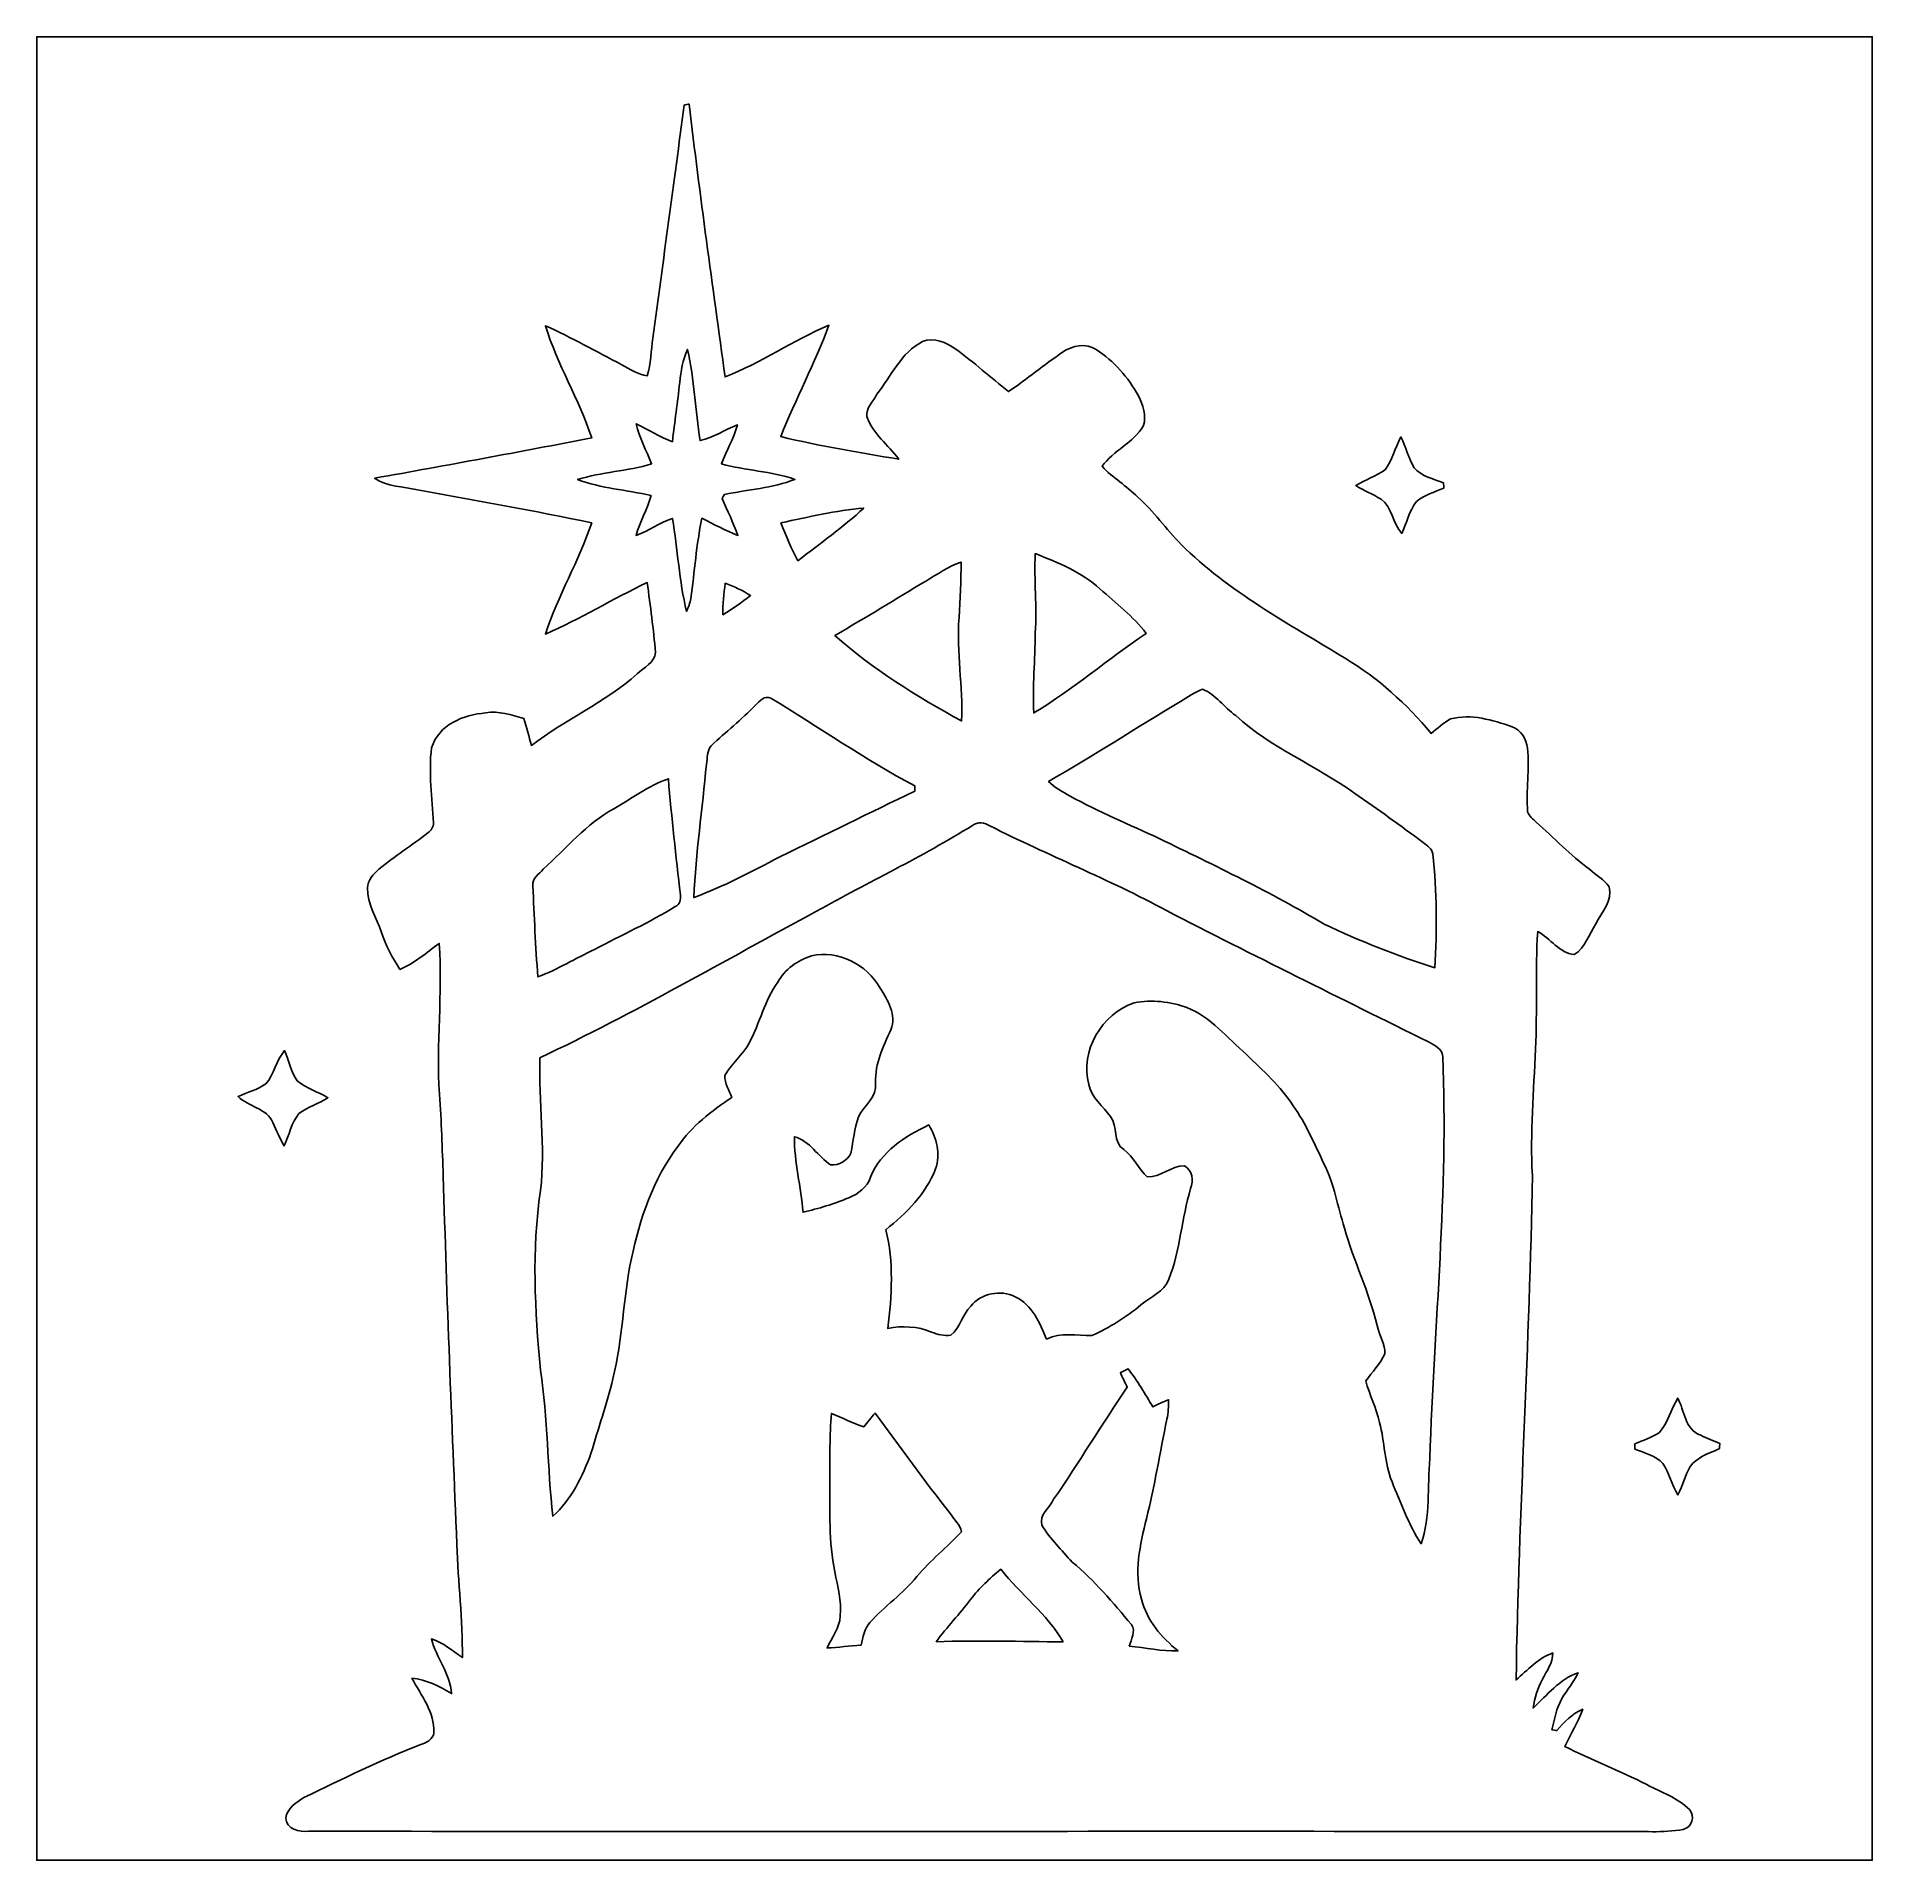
# Model space of a CAD drawing. Header units: centimetres. Extents: x -16.8 to 16.8, y -16.7 to 16.7.
import ezdxf

# ---------------------------------------------------------------- set-up
doc = ezdxf.new("R2010")
doc.units = ezdxf.units.CM
doc.header["$MEASUREMENT"] = 0
doc.layers.add('Layer 1', color=7, linetype='Continuous')

msp = doc.modelspace()

# ---------------------------------------------------------------- linework, layer by layer
at = {"layer": 'Layer 1', "color": 7}
for points, knots in [([(-16.77458, 16.66875), (-16.77458, 16.66875), (16.77458, 16.66875), (16.77458, 16.66875), (16.77458, 16.66875), (16.77458, 16.66875), (16.77458, -16.66875), (16.77458, -16.66875), (16.77458, -16.66875), (16.77458, -16.66875), (-16.77458, -16.66875), (-16.77458, -16.66875), (-16.77458, -16.66875), (-16.77458, -16.66875), (-16.77458, 16.66875), (-16.77458, 16.66875), (-16.77458, 16.66875), (-16.77458, 16.66875), (-16.77458, 16.66875), (-16.77458, 16.66875)], [0, 0, 0, 0, 0.16666667, 0.16666667, 0.16666667, 0.16666667, 0.33333333, 0.33333333, 0.33333333, 0.33333333, 0.5, 0.5, 0.5, 0.5, 0.66666667, 0.66666667, 0.66666667, 0.66666667, 1, 1, 1, 1]), ([(-4.94242, 15.41604), (-5.12657, 13.99646), (-5.32377, 12.579), (-5.51145, 11.16012), (-5.51145, 11.16012), (-5.54673, 10.93082), (-5.55061, 10.69446), (-5.61587, 10.47044), (-5.61587, 10.47044), (-5.78873, 10.4842), (-5.9309, 10.59921), (-6.08189, 10.67153), (-6.08189, 10.67153), (-6.54368, 10.91494), (-7.00158, 11.16753), (-7.47607, 11.3859), (-7.47607, 11.3859), (-7.26017, 10.67788), (-6.86118, 10.039), (-6.63152, 9.33521), (-6.63152, 9.33521), (-7.95196, 9.07909), (-9.27488, 8.8332), (-10.59886, 8.59755), (-10.59886, 8.59755), (-10.37131, 8.43739), (-10.07569, 8.44621), (-9.81393, 8.38553), (-9.81393, 8.38553), (-8.75242, 8.18727), (-7.68738, 8.00382), (-6.63081, 7.78157), (-6.63081, 7.78157), (-6.86647, 7.08484), (-7.24888, 6.44666), (-7.47783, 5.74816), (-7.47783, 5.74816), (-6.83895, 6.02192), (-6.24664, 6.39551), (-5.61622, 6.68937), (-5.61622, 6.68937), (-5.55978, 6.26357), (-5.50122, 5.83741), (-5.46382, 5.40985), (-5.46382, 5.40985), (-5.48005, 5.2257), (-5.68078, 5.13609), (-5.79755, 5.02003), (-5.79755, 5.02003), (-6.38669, 4.50427), (-7.11129, 4.18606), (-7.73042, 3.71157), (-7.73042, 3.71157), (-7.77663, 3.87597), (-7.82214, 4.04001), (-7.87083, 4.20335), (-7.87083, 4.20335), (-8.09907, 4.26332), (-8.32979, 4.35539), (-8.57038, 4.30565), (-8.57038, 4.30565), (-8.97114, 4.28025), (-9.43504, 4.08517), (-9.55816, 3.66571), (-9.55816, 3.66571), (-9.61637, 3.21134), (-9.54405, 2.75308), (-9.52394, 2.29799), (-9.52394, 2.29799), (-9.51936, 2.2225), (-9.56839, 2.15759), (-9.62484, 2.11279), (-9.62484, 2.11279), (-9.9187, 1.8863), (-10.23303, 1.68734), (-10.51913, 1.45062), (-10.51913, 1.45062), (-10.62179, 1.36313), (-10.7248, 1.24919), (-10.73079, 1.10702), (-10.73079, 1.10702), (-10.73256, 0.81351), (-10.56146, 0.56374), (-10.4715, 0.29386), (-10.4715, 0.29386), (-10.39424, 0.05327), (-10.27148, -0.16898), (-10.13601, -0.38171), (-10.13601, -0.38171), (-9.86684, -0.27234), (-9.65165, -0.07303), (-9.41881, 0.09419), (-9.41881, 0.09419), (-9.34967, -0.8255), (-9.47879, -1.74554), (-9.41211, -2.66488), (-9.41211, -2.66488), (-9.37436, -3.16124), (-9.36554, -3.65901), (-9.34297, -4.15643), (-9.34297, -4.15643), (-9.28229, -6.40327), (-9.18739, -8.64905), (-9.09602, -10.89448), (-9.09602, -10.89448), (-9.07344, -11.58452), (-8.98525, -12.27173), (-8.99513, -12.96282), (-8.99513, -12.96282), (-9.17787, -12.83935), (-9.34614, -12.6873), (-9.55993, -12.62133), (-9.55993, -12.62133), (-9.47349, -12.96846), (-9.21314, -13.2528), (-9.19339, -13.62004), (-9.19339, -13.62004), (-9.41811, -13.49022), (-9.65271, -13.36146), (-9.91729, -13.341), (-9.91729, -13.341), (-9.74831, -13.65497), (-9.50031, -13.96118), (-9.51512, -14.3383), (-9.51512, -14.3383), (-9.52923, -14.46071), (-9.65482, -14.51328), (-9.75431, -14.55455), (-9.75431, -14.55455), (-10.48667, -14.83078), (-11.18658, -15.18391), (-11.89143, -15.52222), (-11.89143, -15.52222), (-12.03184, -15.60654), (-12.19588, -15.72189), (-12.2241, -15.89229), (-12.2241, -15.89229), (-12.22058, -16.10078), (-11.96869, -16.16146), (-11.80183, -16.13817), (-11.80183, -16.13817), (-3.80506, -16.14346), (4.19171, -16.13535), (12.18847, -16.1417), (12.18847, -16.1417), (12.56383, -16.12971), (12.94871, -16.17698), (13.31912, -16.10325), (13.31912, -16.10325), (13.47999, -16.07256), (13.53996, -15.85807), (13.43272, -15.74271), (13.43272, -15.74271), (13.21717, -15.52363), (12.92084, -15.42486), (12.65449, -15.28551), (12.65449, -15.28551), (12.16237, -15.03539), (11.64907, -14.83007), (11.15342, -14.58771), (11.15342, -14.58771), (11.26208, -14.35982), (11.39966, -14.14463), (11.48292, -13.90615), (11.48292, -13.90615), (11.29171, -13.99328), (11.14178, -14.13722), (11.00949, -14.29738), (11.00949, -14.29738), (10.98656, -14.29385), (10.9407, -14.28679), (10.91777, -14.28362), (10.91777, -14.28362), (10.9668, -14.08889), (10.99891, -13.88498), (11.10297, -13.71036), (11.10297, -13.71036), (11.19893, -13.55196), (11.31782, -13.40697), (11.39719, -13.23869), (11.39719, -13.23869), (11.05641, -13.36075), (10.8331, -13.64968), (10.57522, -13.88463), (10.57522, -13.88463), (10.60097, -13.70012), (10.66059, -13.52091), (10.74914, -13.35687), (10.74914, -13.35687), (10.82357, -13.20482), (10.94034, -13.05736), (10.93399, -12.87886), (10.93399, -12.87886), (10.66729, -12.97164), (10.47327, -13.19213), (10.26372, -13.37028), (10.26372, -13.37028), (10.31381, -10.2937), (10.51384, -7.22136), (10.56146, -4.14514), (10.56146, -4.14514), (10.51877, -3.37502), (10.58827, -2.60632), (10.62037, -1.83762), (10.62037, -1.83762), (10.65318, -1.12254), (10.61579, -0.4064), (10.65918, 0.30798), (10.65918, 0.30798), (10.89484, 0.18979), (11.05464, -0.08855), (11.32805, -0.11007), (11.32805, -0.11007), (11.53054, 0.01411), (11.59686, 0.2607), (11.72245, 0.44979), (11.72245, 0.44979), (11.82335, 0.66322), (12.04277, 0.86995), (11.96269, 1.12889), (11.96269, 1.12889), (11.87203, 1.26224), (11.72633, 1.34444), (11.60604, 1.44745), (11.60604, 1.44745), (11.2589, 1.7078), (10.95587, 2.0193), (10.63343, 2.30858), (10.63343, 2.30858), (10.57451, 2.36714), (10.50114, 2.41829), (10.47538, 2.50084), (10.47538, 2.50084), (10.44116, 2.88854), (10.51666, 3.2766), (10.47291, 3.6643), (10.47291, 3.6643), (10.44681, 3.82834), (10.35756, 4.00015), (10.1914, 4.05448), (10.1914, 4.05448), (9.83439, 4.17442), (9.44245, 4.30001), (9.06604, 4.19629), (9.06604, 4.19629), (8.93551, 4.12468), (8.82579, 4.02237), (8.70973, 3.93065), (8.70973, 3.93065), (8.26876, 4.47322), (7.73818, 4.94136), (7.14128, 5.30613), (7.14128, 5.30613), (6.10235, 5.93866), (5.01332, 6.52392), (4.14267, 7.38822), (4.14267, 7.38822), (3.86609, 7.66551), (3.64243, 7.99253), (3.34963, 8.25359), (3.34963, 8.25359), (3.1436, 8.45467), (2.89207, 8.60566), (2.69593, 8.81592), (2.69593, 8.81592), (2.90583, 9.10237), (3.27096, 9.24842), (3.45616, 9.55851), (3.45616, 9.55851), (3.50979, 9.73914), (3.44276, 9.9381), (3.36374, 10.1025), (3.36374, 10.1025), (3.17394, 10.43799), (2.91465, 10.73997), (2.5908, 10.95128), (2.5908, 10.95128), (2.40347, 11.07264), (2.14912, 11.02219), (1.97344, 10.90224), (1.97344, 10.90224), (1.64147, 10.66624), (1.32362, 10.41082), (0.98637, 10.18222), (0.98637, 10.18222), (0.66358, 10.43869), (0.3556, 10.71457), (0.02293, 10.95869), (0.02293, 10.95869), (-0.15311, 11.07228), (-0.36936, 11.18729), (-0.58349, 11.09698), (-0.58349, 11.09698), (-0.97614, 10.89378), (-1.15817, 10.46409), (-1.41781, 10.13142), (-1.41781, 10.13142), (-1.48061, 10.00231), (-1.62736, 9.88307), (-1.59985, 9.72573), (-1.59985, 9.72573), (-1.49895, 9.40435), (-1.20615, 9.21032), (-1.01918, 8.94433), (-1.01918, 8.94433), (-1.74061, 9.06745), (-2.46486, 9.18563), (-3.17606, 9.35814), (-3.17606, 9.35814), (-2.89948, 10.04323), (-2.55446, 10.70116), (-2.29658, 11.39366), (-2.29658, 11.39366), (-2.94781, 11.11956), (-3.53519, 10.70645), (-4.19382, 10.44928), (-4.19382, 10.44928), (-4.41784, 12.11121), (-4.65702, 13.77139), (-4.84964, 15.4372), (-4.84964, 15.4372), (-4.87292, 15.43191), (-4.91913, 15.42133), (-4.94242, 15.41604), (-4.94242, 15.41604), (-4.94242, 15.41604), (-4.94242, 15.41604), (-4.94242, 15.41604)], [0, 0, 0, 0, 0.01204819, 0.01204819, 0.01204819, 0.01204819, 0.02409639, 0.02409639, 0.02409639, 0.02409639, 0.03614458, 0.03614458, 0.03614458, 0.03614458, 0.04819277, 0.04819277, 0.04819277, 0.04819277, 0.06024096, 0.06024096, 0.06024096, 0.06024096, 0.07228916, 0.07228916, 0.07228916, 0.07228916, 0.08433735, 0.08433735, 0.08433735, 0.08433735, 0.09638554, 0.09638554, 0.09638554, 0.09638554, 0.10843373, 0.10843373, 0.10843373, 0.10843373, 0.12048193, 0.12048193, 0.12048193, 0.12048193, 0.13253012, 0.13253012, 0.13253012, 0.13253012, 0.14457831, 0.14457831, 0.14457831, 0.14457831, 0.15662651, 0.15662651, 0.15662651, 0.15662651, 0.1686747, 0.1686747, 0.1686747, 0.1686747, 0.18072289, 0.18072289, 0.18072289, 0.18072289, 0.19277108, 0.19277108, 0.19277108, 0.19277108, 0.20481928, 0.20481928, 0.20481928, 0.20481928, 0.21686747, 0.21686747, 0.21686747, 0.21686747, 0.22891566, 0.22891566, 0.22891566, 0.22891566, 0.24096386, 0.24096386, 0.24096386, 0.24096386, 0.25301205, 0.25301205, 0.25301205, 0.25301205, 0.26506024, 0.26506024, 0.26506024, 0.26506024, 0.27710843, 0.27710843, 0.27710843, 0.27710843, 0.28915663, 0.28915663, 0.28915663, 0.28915663, 0.30120482, 0.30120482, 0.30120482, 0.30120482, 0.31325301, 0.31325301, 0.31325301, 0.31325301, 0.3253012, 0.3253012, 0.3253012, 0.3253012, 0.3373494, 0.3373494, 0.3373494, 0.3373494, 0.34939759, 0.34939759, 0.34939759, 0.34939759, 0.36144578, 0.36144578, 0.36144578, 0.36144578, 0.37349398, 0.37349398, 0.37349398, 0.37349398, 0.38554217, 0.38554217, 0.38554217, 0.38554217, 0.39759036, 0.39759036, 0.39759036, 0.39759036, 0.40963855, 0.40963855, 0.40963855, 0.40963855, 0.42168675, 0.42168675, 0.42168675, 0.42168675, 0.43373494, 0.43373494, 0.43373494, 0.43373494, 0.44578313, 0.44578313, 0.44578313, 0.44578313, 0.45783133, 0.45783133, 0.45783133, 0.45783133, 0.46987952, 0.46987952, 0.46987952, 0.46987952, 0.48192771, 0.48192771, 0.48192771, 0.48192771, 0.4939759, 0.4939759, 0.4939759, 0.4939759, 0.5060241, 0.5060241, 0.5060241, 0.5060241, 0.51807229, 0.51807229, 0.51807229, 0.51807229, 0.53012048, 0.53012048, 0.53012048, 0.53012048, 0.54216867, 0.54216867, 0.54216867, 0.54216867, 0.55421687, 0.55421687, 0.55421687, 0.55421687, 0.56626506, 0.56626506, 0.56626506, 0.56626506, 0.57831325, 0.57831325, 0.57831325, 0.57831325, 0.59036145, 0.59036145, 0.59036145, 0.59036145, 0.60240964, 0.60240964, 0.60240964, 0.60240964, 0.61445783, 0.61445783, 0.61445783, 0.61445783, 0.62650602, 0.62650602, 0.62650602, 0.62650602, 0.63855422, 0.63855422, 0.63855422, 0.63855422, 0.65060241, 0.65060241, 0.65060241, 0.65060241, 0.6626506, 0.6626506, 0.6626506, 0.6626506, 0.6746988, 0.6746988, 0.6746988, 0.6746988, 0.68674699, 0.68674699, 0.68674699, 0.68674699, 0.69879518, 0.69879518, 0.69879518, 0.69879518, 0.71084337, 0.71084337, 0.71084337, 0.71084337, 0.72289157, 0.72289157, 0.72289157, 0.72289157, 0.73493976, 0.73493976, 0.73493976, 0.73493976, 0.74698795, 0.74698795, 0.74698795, 0.74698795, 0.75903614, 0.75903614, 0.75903614, 0.75903614, 0.77108434, 0.77108434, 0.77108434, 0.77108434, 0.78313253, 0.78313253, 0.78313253, 0.78313253, 0.79518072, 0.79518072, 0.79518072, 0.79518072, 0.80722892, 0.80722892, 0.80722892, 0.80722892, 0.81927711, 0.81927711, 0.81927711, 0.81927711, 0.8313253, 0.8313253, 0.8313253, 0.8313253, 0.84337349, 0.84337349, 0.84337349, 0.84337349, 0.85542169, 0.85542169, 0.85542169, 0.85542169, 0.86746988, 0.86746988, 0.86746988, 0.86746988, 0.87951807, 0.87951807, 0.87951807, 0.87951807, 0.89156627, 0.89156627, 0.89156627, 0.89156627, 0.90361446, 0.90361446, 0.90361446, 0.90361446, 0.91566265, 0.91566265, 0.91566265, 0.91566265, 0.92771084, 0.92771084, 0.92771084, 0.92771084, 0.93975904, 0.93975904, 0.93975904, 0.93975904, 0.95180723, 0.95180723, 0.95180723, 0.95180723, 0.96385542, 0.96385542, 0.96385542, 0.96385542, 0.97590361, 0.97590361, 0.97590361, 0.97590361, 1, 1, 1, 1]), ([(-5.0225, 10.34909), (-5.00274, 10.55476), (-4.9657, 10.76184), (-4.88033, 10.95163), (-4.88033, 10.95163), (-4.75474, 10.40377), (-4.73534, 9.83897), (-4.64891, 9.28441), (-4.64891, 9.28441), (-4.4069, 9.34226), (-4.19629, 9.48126), (-3.96804, 9.57439), (-3.96804, 9.57439), (-4.03119, 9.32356), (-4.16772, 9.10026), (-4.26156, 8.86072), (-4.26156, 8.86072), (-3.82058, 8.73337), (-3.35033, 8.7309), (-2.91712, 8.57673), (-2.91712, 8.57673), (-3.3274, 8.41304), (-3.77649, 8.39047), (-4.20476, 8.2998), (-4.20476, 8.2998), (-4.21605, 8.28075), (-4.23792, 8.24336), (-4.24886, 8.22466), (-4.24886, 8.22466), (-4.14443, 8.00382), (-4.0446, 7.78087), (-3.95817, 7.55227), (-3.95817, 7.55227), (-4.18712, 7.63482), (-4.39702, 7.76076), (-4.6161, 7.86483), (-4.6161, 7.86483), (-4.72052, 7.38223), (-4.74698, 6.88799), (-4.82036, 6.4008), (-4.82036, 6.4008), (-4.832, 6.31684), (-4.86445, 6.23817), (-4.89761, 6.16091), (-4.89761, 6.16091), (-5.03343, 6.71936), (-5.05883, 7.29686), (-5.1562, 7.86201), (-5.1562, 7.86201), (-5.38868, 7.78298), (-5.58765, 7.63199), (-5.81907, 7.55015), (-5.81907, 7.55015), (-5.7531, 7.8038), (-5.60952, 8.02922), (-5.54708, 8.28393), (-5.54708, 8.28393), (-5.99369, 8.38094), (-6.4583, 8.41375), (-6.88975, 8.57109), (-6.88975, 8.57109), (-6.45054, 8.71432), (-5.97817, 8.72067), (-5.53685, 8.86072), (-5.53685, 8.86072), (-5.63069, 9.10449), (-5.76333, 9.33379), (-5.81695, 9.59167), (-5.81695, 9.59167), (-5.59435, 9.48655), (-5.38868, 9.34755), (-5.15514, 9.26536), (-5.15514, 9.26536), (-5.11634, 9.62731), (-5.05848, 9.98679), (-5.0225, 10.34909)], [0, 0, 0, 0, 0.05, 0.05, 0.05, 0.05, 0.1, 0.1, 0.1, 0.1, 0.15, 0.15, 0.15, 0.15, 0.2, 0.2, 0.2, 0.2, 0.25, 0.25, 0.25, 0.25, 0.3, 0.3, 0.3, 0.3, 0.35, 0.35, 0.35, 0.35, 0.4, 0.4, 0.4, 0.4, 0.45, 0.45, 0.45, 0.45, 0.5, 0.5, 0.5, 0.5, 0.55, 0.55, 0.55, 0.55, 0.6, 0.6, 0.6, 0.6, 0.65, 0.65, 0.65, 0.65, 0.7, 0.7, 0.7, 0.7, 0.75, 0.75, 0.75, 0.75, 0.8, 0.8, 0.8, 0.8, 0.85, 0.85, 0.85, 0.85, 0.9, 0.9, 0.9, 0.9, 1, 1, 1, 1]), ([(7.86836, 8.74924), (7.69937, 8.63741), (7.50746, 8.56862), (7.33496, 8.46349), (7.33496, 8.46349), (7.48489, 8.37247), (7.64716, 8.30545), (7.79709, 8.21443), (7.79709, 8.21443), (8.00523, 8.06168), (8.007, 7.77275), (8.17421, 7.5879), (8.17421, 7.5879), (8.26594, 7.78157), (8.31321, 7.99782), (8.44338, 8.17139), (8.44338, 8.17139), (8.58626, 8.2931), (8.77358, 8.34284), (8.94292, 8.41622), (8.94292, 8.41622), (8.94186, 8.43986), (8.93939, 8.48713), (8.93833, 8.51076), (8.93833, 8.51076), (8.75347, 8.58591), (8.53722, 8.62894), (8.40034, 8.78487), (8.40034, 8.78487), (8.29486, 8.96232), (8.25324, 9.1694), (8.15799, 9.35249), (8.15799, 9.35249), (8.06027, 9.15176), (7.99641, 8.9341), (7.86836, 8.74924), (7.86836, 8.74924), (7.86836, 8.74924), (7.86836, 8.74924), (7.86836, 8.74924)], [0, 0, 0, 0, 0.09090909, 0.09090909, 0.09090909, 0.09090909, 0.18181818, 0.18181818, 0.18181818, 0.18181818, 0.27272727, 0.27272727, 0.27272727, 0.27272727, 0.36363636, 0.36363636, 0.36363636, 0.36363636, 0.45454545, 0.45454545, 0.45454545, 0.45454545, 0.54545455, 0.54545455, 0.54545455, 0.54545455, 0.63636364, 0.63636364, 0.63636364, 0.63636364, 0.72727273, 0.72727273, 0.72727273, 0.72727273, 0.81818182, 0.81818182, 0.81818182, 0.81818182, 1, 1, 1, 1]), ([(-3.17324, 7.78157), (-2.67123, 7.88776), (-2.16888, 8.00629), (-1.65735, 8.05286), (-1.65735, 8.05286), (-2.03271, 7.70079), (-2.45604, 7.40551), (-2.86068, 7.08907), (-2.86068, 7.08907), (-2.98873, 7.30814), (-3.08046, 7.54627), (-3.17324, 7.78157)], [0, 0, 0, 0, 0.25, 0.25, 0.25, 0.25, 0.5, 0.5, 0.5, 0.5, 1, 1, 1, 1]), ([(-0.51435, 6.72394), (-0.30798, 6.84601), (-0.10689, 6.98183), (0.11959, 7.06508), (0.11959, 7.06508), (0.12382, 6.72606), (0.09948, 6.3881), (0.08361, 6.04979), (0.08361, 6.04979), (0.02999, 5.41902), (0.15946, 4.79037), (0.12876, 4.15925), (0.12876, 4.15925), (-0.68756, 4.60939), (-1.48837, 5.09976), (-2.18475, 5.72452), (-2.18475, 5.72452), (-1.62172, 6.04732), (-1.07068, 6.38986), (-0.51435, 6.72394)], [0, 0, 0, 0, 0.16666667, 0.16666667, 0.16666667, 0.16666667, 0.33333333, 0.33333333, 0.33333333, 0.33333333, 0.5, 0.5, 0.5, 0.5, 0.66666667, 0.66666667, 0.66666667, 0.66666667, 1, 1, 1, 1]), ([(1.47673, 7.21819), (1.89618, 7.05591), (2.32057, 6.88128), (2.65924, 6.57613), (2.65924, 6.57613), (2.95028, 6.31543), (3.26355, 6.0706), (3.50344, 5.7591), (3.50344, 5.7591), (2.80494, 5.29484), (2.17029, 4.73781), (1.44992, 4.30777), (1.44992, 4.30777), (1.42169, 4.79284), (1.47496, 5.27826), (1.47673, 5.76368), (1.47673, 5.76368), (1.50671, 6.2484), (1.45309, 6.73312), (1.47673, 7.21819)], [0, 0, 0, 0, 0.16666667, 0.16666667, 0.16666667, 0.16666667, 0.33333333, 0.33333333, 0.33333333, 0.33333333, 0.5, 0.5, 0.5, 0.5, 0.66666667, 0.66666667, 0.66666667, 0.66666667, 1, 1, 1, 1]), ([(-4.18924, 6.67667), (-4.02555, 6.62411), (-3.87632, 6.53838), (-3.72674, 6.45513), (-3.72674, 6.45513), (-3.88761, 6.32672), (-4.05694, 6.20854), (-4.23192, 6.10059), (-4.23192, 6.10059), (-4.24109, 6.29356), (-4.21781, 6.48617), (-4.18924, 6.67667)], [0, 0, 0, 0, 0.25, 0.25, 0.25, 0.25, 0.5, 0.5, 0.5, 0.5, 1, 1, 1, 1]), ([(4.13032, 4.51414), (4.26438, 4.58858), (4.3875, 4.69018), (4.53496, 4.73816), (4.53496, 4.73816), (4.77626, 4.6415), (4.93219, 4.40866), (5.13927, 4.25732), (5.13927, 4.25732), (5.78697, 3.66924), (6.61141, 3.34151), (7.31732, 2.83598), (7.31732, 2.83598), (7.74206, 2.54741), (8.15305, 2.23908), (8.56862, 1.9371), (8.56862, 1.9371), (8.63741, 1.88066), (8.72278, 1.82492), (8.74395, 1.73143), (8.74395, 1.73143), (8.81521, 1.03999), (8.81839, 0.34149), (8.78099, -0.35278), (8.78099, -0.35278), (8.08743, -0.14041), (7.41327, 0.13758), (6.75711, 0.44521), (6.75711, 0.44521), (5.78414, 1.02623), (4.76074, 1.51518), (3.74262, 2.01048), (3.74262, 2.01048), (3.19758, 2.26448), (2.64266, 2.49837), (2.11384, 2.78518), (2.11384, 2.78518), (1.97344, 2.86209), (1.83197, 2.9404), (1.71909, 3.05576), (1.71909, 3.05576), (2.53541, 3.52072), (3.32176, 4.03578), (4.13032, 4.51414)], [0, 0, 0, 0, 0.08333333, 0.08333333, 0.08333333, 0.08333333, 0.16666667, 0.16666667, 0.16666667, 0.16666667, 0.25, 0.25, 0.25, 0.25, 0.33333333, 0.33333333, 0.33333333, 0.33333333, 0.41666667, 0.41666667, 0.41666667, 0.41666667, 0.5, 0.5, 0.5, 0.5, 0.58333333, 0.58333333, 0.58333333, 0.58333333, 0.66666667, 0.66666667, 0.66666667, 0.66666667, 0.75, 0.75, 0.75, 0.75, 0.83333333, 0.83333333, 0.83333333, 0.83333333, 1, 1, 1, 1]), ([(-3.6389, 4.45064), (-3.55847, 4.51944), (-3.48333, 4.63479), (-3.35456, 4.57588), (-3.35456, 4.57588), (-2.4765, 4.04671), (-1.63442, 3.45369), (-0.72708, 2.97462), (-0.72708, 2.97462), (-0.72566, 2.95028), (-0.72319, 2.9016), (-0.72214, 2.87726), (-0.72214, 2.87726), (-1.54905, 2.48391), (-2.36784, 2.07363), (-3.19264, 1.67569), (-3.19264, 1.67569), (-3.70487, 1.4037), (-4.22099, 1.13524), (-4.76462, 0.93098), (-4.76462, 0.93098), (-4.72687, 1.74731), (-4.60763, 2.55658), (-4.53566, 3.37009), (-4.53566, 3.37009), (-4.50744, 3.47663), (-4.53214, 3.6195), (-4.44712, 3.70699), (-4.44712, 3.70699), (-4.17971, 3.95711), (-3.89149, 4.185), (-3.6389, 4.45064)], [0, 0, 0, 0, 0.11111111, 0.11111111, 0.11111111, 0.11111111, 0.22222222, 0.22222222, 0.22222222, 0.22222222, 0.33333333, 0.33333333, 0.33333333, 0.33333333, 0.44444444, 0.44444444, 0.44444444, 0.44444444, 0.55555556, 0.55555556, 0.55555556, 0.55555556, 0.66666667, 0.66666667, 0.66666667, 0.66666667, 0.77777778, 0.77777778, 0.77777778, 0.77777778, 1, 1, 1, 1]), ([(-6.22582, 2.55623), (-5.89668, 2.74108), (-5.58835, 2.97568), (-5.22958, 3.10233), (-5.22958, 3.10233), (-5.17208, 2.3936), (-5.08882, 1.68698), (-5.0105, 0.98037), (-5.0105, 0.98037), (-5.00239, 0.90099), (-5.01121, 0.79869), (-5.10293, 0.768), (-5.10293, 0.768), (-5.57777, 0.47554), (-6.08683, 0.24271), (-6.57931, -0.01764), (-6.57931, -0.01764), (-6.92573, -0.18168), (-7.25523, -0.38312), (-7.61436, -0.51894), (-7.61436, -0.51894), (-7.65951, 0.03598), (-7.68138, 0.59267), (-7.70502, 1.14864), (-7.70502, 1.14864), (-7.72301, 1.28129), (-7.59284, 1.36031), (-7.51734, 1.44886), (-7.51734, 1.44886), (-7.09577, 1.82809), (-6.72994, 2.27859), (-6.22582, 2.55623)], [0, 0, 0, 0, 0.11111111, 0.11111111, 0.11111111, 0.11111111, 0.22222222, 0.22222222, 0.22222222, 0.22222222, 0.33333333, 0.33333333, 0.33333333, 0.33333333, 0.44444444, 0.44444444, 0.44444444, 0.44444444, 0.55555556, 0.55555556, 0.55555556, 0.55555556, 0.66666667, 0.66666667, 0.66666667, 0.66666667, 0.77777778, 0.77777778, 0.77777778, 0.77777778, 1, 1, 1, 1]), ([(0.32773, 2.24931), (0.42545, 2.32516), (0.54927, 2.29764), (0.64841, 2.2412), (0.64841, 2.2412), (1.71203, 1.70286), (2.82363, 1.26294), (3.87209, 0.69497), (3.87209, 0.69497), (5.45888, -0.12594), (7.06332, -0.91193), (8.66175, -1.70921), (8.66175, -1.70921), (8.76794, -1.77094), (8.91822, -1.82704), (8.92457, -1.97168), (8.92457, -1.97168), (9.02511, -4.4256), (8.7697, -6.87493), (8.68609, -9.32603), (8.68609, -9.32603), (8.63988, -9.84285), (8.70479, -10.38401), (8.52699, -10.88214), (8.52699, -10.88214), (8.2998, -10.52936), (8.15552, -10.13389), (7.99641, -9.74831), (7.99641, -9.74831), (7.85319, -9.40329), (7.86694, -9.01947), (7.76817, -8.66246), (7.76817, -8.66246), (7.71596, -8.39893), (7.58049, -8.16222), (7.51769, -7.90187), (7.51769, -7.90187), (7.64046, -7.74453), (7.77275, -7.59001), (7.86659, -7.41292), (7.86659, -7.41292), (7.87153, -7.23159), (7.76146, -7.06579), (7.72477, -6.89151), (7.72477, -6.89151), (7.57943, -6.27944), (7.29474, -5.71465), (7.12682, -5.10999), (7.12682, -5.10999), (7.00229, -4.71805), (6.93984, -4.30459), (6.75322, -3.93453), (6.75322, -3.93453), (6.58107, -3.57364), (6.42197, -3.20393), (6.18984, -2.87584), (6.18984, -2.87584), (5.95983, -2.51531), (5.63704, -2.22991), (5.33294, -1.93463), (5.33294, -1.93463), (4.98546, -1.63407), (4.68524, -1.25377), (4.24815, -1.07774), (4.24815, -1.07774), (3.94229, -0.96485), (3.60468, -0.93698), (3.28436, -0.99025), (3.28436, -0.99025), (2.6984, -1.19521), (2.28424, -1.87325), (2.45428, -2.48673), (2.45428, -2.48673), (2.50543, -2.72909), (2.71463, -2.88149), (2.85221, -3.07305), (2.85221, -3.07305), (2.98803, -3.25191), (2.88996, -3.54259), (3.09386, -3.67736), (3.09386, -3.67736), (3.27766, -3.80683), (3.35527, -4.03084), (3.52319, -4.17442), (3.52319, -4.17442), (3.77225, -4.185), (3.9557, -3.96946), (4.20511, -3.97369), (4.20511, -3.97369), (4.34834, -4.06083), (4.37197, -4.23968), (4.31624, -4.38679), (4.31624, -4.38679), (4.14937, -4.93077), (4.12821, -5.51109), (3.9176, -6.04238), (3.9176, -6.04238), (3.83434, -6.28086), (3.58316, -6.36023), (3.40819, -6.51334), (3.40819, -6.51334), (3.13972, -6.74405), (2.83139, -6.92961), (2.51178, -7.07778), (2.51178, -7.07778), (2.23661, -7.08307), (1.94345, -7.00546), (1.68381, -7.13987), (1.68381, -7.13987), (1.55751, -6.84706), (1.41887, -6.51157), (1.11125, -6.36764), (1.11125, -6.36764), (0.8449, -6.22618), (0.48577, -6.30837), (0.29598, -6.53944), (0.29598, -6.53944), (0.14923, -6.69607), (0.09948, -6.92609), (-0.06456, -7.0679), (-0.06456, -7.0679), (-0.18838, -7.08307), (-0.31009, -7.06014), (-0.42298, -7.01181), (-0.42298, -7.01181), (-0.67381, -6.90598), (-0.95497, -6.89504), (-1.22026, -6.94443), (-1.22026, -6.94443), (-1.14441, -6.34541), (-1.10596, -5.73193), (-1.25589, -5.14103), (-1.25589, -5.14103), (-0.87842, -4.84082), (-0.52317, -4.48592), (-0.34466, -4.02802), (-0.34466, -4.02802), (-0.25471, -3.75673), (-0.32526, -3.46393), (-0.46919, -3.22545), (-0.46919, -3.22545), (-0.90205, -3.43288), (-1.35079, -3.71299), (-1.53353, -4.18148), (-1.53353, -4.18148), (-1.59773, -4.36809), (-1.75754, -4.48557), (-1.93393, -4.55718), (-1.93393, -4.55718), (-2.20345, -4.67078), (-2.48461, -4.75403), (-2.76825, -4.82283), (-2.76825, -4.82283), (-2.80317, -4.36033), (-2.93158, -3.9049), (-2.92523, -3.43994), (-2.92523, -3.43994), (-2.63878, -3.51649), (-2.49837, -3.80541), (-2.26342, -3.95534), (-2.26342, -3.95534), (-2.11808, -3.96981), (-1.95404, -3.87315), (-1.89336, -3.74015), (-1.89336, -3.74015), (-1.84891, -3.51861), (-1.83092, -3.29071), (-1.75295, -3.07728), (-1.75295, -3.07728), (-1.65135, -2.86703), (-1.41393, -2.71357), (-1.44286, -2.4511), (-1.44286, -2.4511), (-1.45309, -2.10361), (-1.30281, -1.79211), (-1.16311, -1.48484), (-1.16311, -1.48484), (-1.05022, -1.2132), (-1.22132, -0.94509), (-1.35714, -0.72214), (-1.35714, -0.72214), (-1.60514, -0.2981), (-2.12478, -0.0127), (-2.61655, -0.13617), (-2.61655, -0.13617), (-2.8702, -0.21308), (-3.09774, -0.38418), (-3.23144, -0.61489), (-3.23144, -0.61489), (-3.46498, -0.95179), (-3.56306, -1.35784), (-3.74756, -1.72014), (-3.74756, -1.72014), (-3.86221, -1.94592), (-4.08164, -2.09938), (-4.19629, -2.3241), (-4.19629, -2.3241), (-4.20617, -2.46486), (-4.11445, -2.59186), (-4.06894, -2.72203), (-4.06894, -2.72203), (-4.43653, -2.97321), (-4.80695, -3.24414), (-5.05742, -3.61985), (-5.05742, -3.61985), (-5.51251, -4.21569), (-5.7471, -4.94277), (-5.90444, -5.66667), (-5.90444, -5.66667), (-6.06213, -6.39374), (-6.05719, -7.14728), (-6.24417, -7.86906), (-6.24417, -7.86906), (-6.3567, -8.32838), (-6.5084, -8.77676), (-6.64457, -9.22937), (-6.64457, -9.22937), (-6.79485, -9.65059), (-7.00546, -10.07392), (-7.33884, -10.37978), (-7.33884, -10.37978), (-7.44608, -9.49254), (-7.42703, -8.59296), (-7.56814, -7.70855), (-7.56814, -7.70855), (-7.66692, -6.61846), (-7.73113, -5.51251), (-7.56673, -4.42595), (-7.56673, -4.42595), (-7.47183, -3.61738), (-7.60377, -2.8067), (-7.57626, -1.99743), (-7.57626, -1.99743), (-5.85117, -1.1811), (-4.1977, -0.22366), (-2.52024, 0.68439), (-2.52024, 0.68439), (-1.57304, 1.21003), (-0.59302, 1.6764), (0.32773, 2.24931)], [0, 0, 0, 0, 0.01639344, 0.01639344, 0.01639344, 0.01639344, 0.03278689, 0.03278689, 0.03278689, 0.03278689, 0.04918033, 0.04918033, 0.04918033, 0.04918033, 0.06557377, 0.06557377, 0.06557377, 0.06557377, 0.08196721, 0.08196721, 0.08196721, 0.08196721, 0.09836066, 0.09836066, 0.09836066, 0.09836066, 0.1147541, 0.1147541, 0.1147541, 0.1147541, 0.13114754, 0.13114754, 0.13114754, 0.13114754, 0.14754098, 0.14754098, 0.14754098, 0.14754098, 0.16393443, 0.16393443, 0.16393443, 0.16393443, 0.18032787, 0.18032787, 0.18032787, 0.18032787, 0.19672131, 0.19672131, 0.19672131, 0.19672131, 0.21311475, 0.21311475, 0.21311475, 0.21311475, 0.2295082, 0.2295082, 0.2295082, 0.2295082, 0.24590164, 0.24590164, 0.24590164, 0.24590164, 0.26229508, 0.26229508, 0.26229508, 0.26229508, 0.27868852, 0.27868852, 0.27868852, 0.27868852, 0.29508197, 0.29508197, 0.29508197, 0.29508197, 0.31147541, 0.31147541, 0.31147541, 0.31147541, 0.32786885, 0.32786885, 0.32786885, 0.32786885, 0.3442623, 0.3442623, 0.3442623, 0.3442623, 0.36065574, 0.36065574, 0.36065574, 0.36065574, 0.37704918, 0.37704918, 0.37704918, 0.37704918, 0.39344262, 0.39344262, 0.39344262, 0.39344262, 0.40983607, 0.40983607, 0.40983607, 0.40983607, 0.42622951, 0.42622951, 0.42622951, 0.42622951, 0.44262295, 0.44262295, 0.44262295, 0.44262295, 0.45901639, 0.45901639, 0.45901639, 0.45901639, 0.47540984, 0.47540984, 0.47540984, 0.47540984, 0.49180328, 0.49180328, 0.49180328, 0.49180328, 0.50819672, 0.50819672, 0.50819672, 0.50819672, 0.52459016, 0.52459016, 0.52459016, 0.52459016, 0.54098361, 0.54098361, 0.54098361, 0.54098361, 0.55737705, 0.55737705, 0.55737705, 0.55737705, 0.57377049, 0.57377049, 0.57377049, 0.57377049, 0.59016393, 0.59016393, 0.59016393, 0.59016393, 0.60655738, 0.60655738, 0.60655738, 0.60655738, 0.62295082, 0.62295082, 0.62295082, 0.62295082, 0.63934426, 0.63934426, 0.63934426, 0.63934426, 0.6557377, 0.6557377, 0.6557377, 0.6557377, 0.67213115, 0.67213115, 0.67213115, 0.67213115, 0.68852459, 0.68852459, 0.68852459, 0.68852459, 0.70491803, 0.70491803, 0.70491803, 0.70491803, 0.72131148, 0.72131148, 0.72131148, 0.72131148, 0.73770492, 0.73770492, 0.73770492, 0.73770492, 0.75409836, 0.75409836, 0.75409836, 0.75409836, 0.7704918, 0.7704918, 0.7704918, 0.7704918, 0.78688525, 0.78688525, 0.78688525, 0.78688525, 0.80327869, 0.80327869, 0.80327869, 0.80327869, 0.81967213, 0.81967213, 0.81967213, 0.81967213, 0.83606557, 0.83606557, 0.83606557, 0.83606557, 0.85245902, 0.85245902, 0.85245902, 0.85245902, 0.86885246, 0.86885246, 0.86885246, 0.86885246, 0.8852459, 0.8852459, 0.8852459, 0.8852459, 0.90163934, 0.90163934, 0.90163934, 0.90163934, 0.91803279, 0.91803279, 0.91803279, 0.91803279, 0.93442623, 0.93442623, 0.93442623, 0.93442623, 0.95081967, 0.95081967, 0.95081967, 0.95081967, 0.96721311, 0.96721311, 0.96721311, 0.96721311, 1, 1, 1, 1]), ([(-12.58711, -2.47474), (-12.73881, -2.58516), (-12.92825, -2.62326), (-13.0937, -2.70828), (-13.0937, -2.70828), (-12.9032, -2.89384), (-12.56771, -2.91994), (-12.45764, -3.18064), (-12.45764, -3.18064), (-12.39097, -3.32387), (-12.33064, -3.47133), (-12.25268, -3.60927), (-12.25268, -3.60927), (-12.16237, -3.41136), (-12.11756, -3.18664), (-11.98069, -3.01449), (-11.98069, -3.01449), (-11.81876, -2.89595), (-11.62191, -2.83598), (-11.45293, -2.72732), (-11.45293, -2.72732), (-11.63673, -2.61902), (-11.84734, -2.55552), (-12.01349, -2.419), (-12.01349, -2.419), (-12.12956, -2.2539), (-12.15849, -2.04682), (-12.24492, -1.8669), (-12.24492, -1.8669), (-12.39908, -2.04541), (-12.43048, -2.29799), (-12.58711, -2.47474), (-12.58711, -2.47474), (-12.58711, -2.47474), (-12.58711, -2.47474), (-12.58711, -2.47474)], [0, 0, 0, 0, 0.1, 0.1, 0.1, 0.1, 0.2, 0.2, 0.2, 0.2, 0.3, 0.3, 0.3, 0.3, 0.4, 0.4, 0.4, 0.4, 0.5, 0.5, 0.5, 0.5, 0.6, 0.6, 0.6, 0.6, 0.7, 0.7, 0.7, 0.7, 0.8, 0.8, 0.8, 0.8, 1, 1, 1, 1]), ([(3.03107, -7.75406), (3.07869, -7.73042), (3.12667, -7.70749), (3.17465, -7.68491), (3.17465, -7.68491), (3.34857, -7.90081), (3.48015, -8.14529), (3.62691, -8.37988), (3.62691, -8.37988), (3.71898, -8.33049), (3.81423, -8.28675), (3.91195, -8.24971), (3.91195, -8.24971), (3.91548, -8.36895), (3.90666, -8.48819), (3.88197, -8.60496), (3.88197, -8.60496), (3.75638, -9.21103), (3.65901, -9.8231), (3.50767, -10.42388), (3.50767, -10.42388), (3.39196, -10.90013), (3.27413, -11.40813), (3.41842, -11.89249), (3.41842, -11.89249), (3.5112, -12.28231), (3.78319, -12.59417), (4.08764, -12.84111), (4.08764, -12.84111), (3.78742, -12.84711), (3.49038, -12.78749), (3.1937, -12.75115), (3.1937, -12.75115), (3.2258, -12.62697), (3.32246, -12.48198), (3.2325, -12.36063), (3.2325, -12.36063), (2.89807, -11.95811), (2.55799, -11.55206), (2.1523, -11.21904), (2.1523, -11.21904), (1.96286, -10.99679), (1.75013, -10.79324), (1.59456, -10.54382), (1.59456, -10.54382), (1.54728, -10.35015), (1.73849, -10.22421), (1.81187, -10.06863), (1.81187, -10.06863), (2.27647, -9.39624), (2.69663, -8.69456), (3.15771, -8.02005), (3.15771, -8.02005), (3.11291, -7.93221), (3.06987, -7.84401), (3.03107, -7.75406)], [0, 0, 0, 0, 0.06666667, 0.06666667, 0.06666667, 0.06666667, 0.13333333, 0.13333333, 0.13333333, 0.13333333, 0.2, 0.2, 0.2, 0.2, 0.26666667, 0.26666667, 0.26666667, 0.26666667, 0.33333333, 0.33333333, 0.33333333, 0.33333333, 0.4, 0.4, 0.4, 0.4, 0.46666667, 0.46666667, 0.46666667, 0.46666667, 0.53333333, 0.53333333, 0.53333333, 0.53333333, 0.6, 0.6, 0.6, 0.6, 0.66666667, 0.66666667, 0.66666667, 0.66666667, 0.73333333, 0.73333333, 0.73333333, 0.73333333, 0.8, 0.8, 0.8, 0.8, 0.86666667, 0.86666667, 0.86666667, 0.86666667, 1, 1, 1, 1]), ([(12.88027, -8.85507), (12.73951, -8.93621), (12.58746, -8.99372), (12.43718, -9.05263), (12.43718, -9.05263), (12.43683, -9.07768), (12.43647, -9.12707), (12.43647, -9.15211), (12.43647, -9.15211), (12.61286, -9.22408), (12.81183, -9.27453), (12.94871, -9.41493), (12.94871, -9.41493), (13.06654, -9.59203), (13.10746, -9.80828), (13.22211, -9.98855), (13.22211, -9.98855), (13.30396, -9.8231), (13.35264, -9.64353), (13.43872, -9.4802), (13.43872, -9.4802), (13.56924, -9.30099), (13.78832, -9.23043), (13.98094, -9.14153), (13.98094, -9.14153), (13.9827, -9.1186), (13.98658, -9.07274), (13.9887, -9.04946), (13.9887, -9.04946), (13.87122, -9.00042), (13.75163, -8.95562), (13.63874, -8.89776), (13.63874, -8.89776), (13.34911, -8.80039), (13.34382, -8.44444), (13.21752, -8.21796), (13.21752, -8.21796), (13.09864, -8.42751), (13.04219, -8.66987), (12.88027, -8.85507)], [0, 0, 0, 0, 0.09090909, 0.09090909, 0.09090909, 0.09090909, 0.18181818, 0.18181818, 0.18181818, 0.18181818, 0.27272727, 0.27272727, 0.27272727, 0.27272727, 0.36363636, 0.36363636, 0.36363636, 0.36363636, 0.45454545, 0.45454545, 0.45454545, 0.45454545, 0.54545455, 0.54545455, 0.54545455, 0.54545455, 0.63636364, 0.63636364, 0.63636364, 0.63636364, 0.72727273, 0.72727273, 0.72727273, 0.72727273, 0.81818182, 0.81818182, 0.81818182, 0.81818182, 1, 1, 1, 1]), ([(-2.24684, -8.50053), (-2.04858, -8.57673), (-1.8602, -8.67904), (-1.6577, -8.74571), (-1.6577, -8.74571), (-1.58997, -8.66069), (-1.52153, -8.57638), (-1.45239, -8.49242), (-1.45239, -8.49242), (-0.99342, -9.10837), (-0.54892, -9.73631), (-0.0702, -10.33745), (-0.0702, -10.33745), (-0.00776, -10.44434), (0.10654, -10.53394), (0.12524, -10.66341), (0.12524, -10.66341), (-0.13511, -10.94564), (-0.43991, -11.18658), (-0.68756, -11.48221), (-0.68756, -11.48221), (-0.94368, -11.79089), (-1.27529, -12.02478), (-1.54481, -12.32076), (-1.54481, -12.32076), (-1.64641, -12.43471), (-1.67711, -12.58958), (-1.70709, -12.73457), (-1.70709, -12.73457), (-1.91453, -12.75468), (-2.12231, -12.77338), (-2.3301, -12.78714), (-2.3301, -12.78714), (-2.23979, -12.59593), (-2.10009, -12.42201), (-2.08774, -12.20223), (-2.08774, -12.20223), (-2.0634, -11.92953), (-2.13748, -11.66283), (-2.18616, -11.3979), (-2.18616, -11.3979), (-2.30399, -10.84651), (-2.27295, -10.27853), (-2.27859, -9.71903), (-2.27859, -9.71903), (-2.27436, -9.31263), (-2.286, -8.90517), (-2.24684, -8.50053)], [0, 0, 0, 0, 0.07692308, 0.07692308, 0.07692308, 0.07692308, 0.15384615, 0.15384615, 0.15384615, 0.15384615, 0.23076923, 0.23076923, 0.23076923, 0.23076923, 0.30769231, 0.30769231, 0.30769231, 0.30769231, 0.38461538, 0.38461538, 0.38461538, 0.38461538, 0.46153846, 0.46153846, 0.46153846, 0.46153846, 0.53846154, 0.53846154, 0.53846154, 0.53846154, 0.61538462, 0.61538462, 0.61538462, 0.61538462, 0.69230769, 0.69230769, 0.69230769, 0.69230769, 0.76923077, 0.76923077, 0.76923077, 0.76923077, 0.84615385, 0.84615385, 0.84615385, 0.84615385, 1, 1, 1, 1]), ([(0.29457, -11.90237), (0.44979, -11.69176), (0.64558, -11.51572), (0.8449, -11.34816), (0.8449, -11.34816), (1.20756, -11.80571), (1.69051, -12.16166), (1.98367, -12.67425), (1.98367, -12.67425), (1.21109, -12.67213), (0.43921, -12.64426), (-0.33338, -12.67389), (-0.33338, -12.67389), (-0.14005, -12.40367), (0.09525, -12.16766), (0.29457, -11.90237)], [0, 0, 0, 0, 0.2, 0.2, 0.2, 0.2, 0.4, 0.4, 0.4, 0.4, 0.6, 0.6, 0.6, 0.6, 1, 1, 1, 1])]:
    msp.add_open_spline(points, degree=3, knots=knots, dxfattribs=at)
at = {"layer": 'Layer 1', "color": 250}
for points, knots in [([(-4.94242, 15.41604), (-4.91913, 15.42133), (-4.87292, 15.43191), (-4.84964, 15.4372), (-4.84964, 15.4372), (-4.65702, 13.77139), (-4.41784, 12.11121), (-4.19382, 10.44928), (-4.19382, 10.44928), (-3.53519, 10.70645), (-2.94781, 11.11956), (-2.29658, 11.39366), (-2.29658, 11.39366), (-2.55446, 10.70116), (-2.89948, 10.04323), (-3.17606, 9.35814), (-3.17606, 9.35814), (-2.46486, 9.18563), (-1.74061, 9.06745), (-1.01918, 8.94433), (-1.01918, 8.94433), (-1.20615, 9.21032), (-1.49895, 9.40435), (-1.59985, 9.72573), (-1.59985, 9.72573), (-1.62736, 9.88307), (-1.48061, 10.00231), (-1.41781, 10.13142), (-1.41781, 10.13142), (-1.15817, 10.46409), (-0.97614, 10.89378), (-0.58349, 11.09698), (-0.58349, 11.09698), (-0.36936, 11.18729), (-0.15311, 11.07228), (0.02293, 10.95869), (0.02293, 10.95869), (0.3556, 10.71457), (0.66358, 10.43869), (0.98637, 10.18222), (0.98637, 10.18222), (1.32362, 10.41082), (1.64147, 10.66624), (1.97344, 10.90224), (1.97344, 10.90224), (2.14912, 11.02219), (2.40347, 11.07264), (2.5908, 10.95128), (2.5908, 10.95128), (2.91465, 10.73997), (3.17394, 10.43799), (3.36374, 10.1025), (3.36374, 10.1025), (3.44276, 9.9381), (3.50979, 9.73914), (3.45616, 9.55851), (3.45616, 9.55851), (3.27096, 9.24842), (2.90583, 9.10237), (2.69593, 8.81592), (2.69593, 8.81592), (2.89207, 8.60566), (3.1436, 8.45467), (3.34963, 8.25359), (3.34963, 8.25359), (3.64243, 7.99253), (3.86609, 7.66551), (4.14267, 7.38822), (4.14267, 7.38822), (5.01332, 6.52392), (6.10235, 5.93866), (7.14128, 5.30613), (7.14128, 5.30613), (7.73818, 4.94136), (8.26876, 4.47322), (8.70973, 3.93065), (8.70973, 3.93065), (8.82579, 4.02237), (8.93551, 4.12468), (9.06604, 4.19629), (9.06604, 4.19629), (9.44245, 4.30001), (9.83439, 4.17442), (10.1914, 4.05448), (10.1914, 4.05448), (10.35756, 4.00015), (10.44681, 3.82834), (10.47291, 3.6643), (10.47291, 3.6643), (10.51666, 3.2766), (10.44116, 2.88854), (10.47538, 2.50084), (10.47538, 2.50084), (10.50114, 2.41829), (10.57451, 2.36714), (10.63343, 2.30858), (10.63343, 2.30858), (10.95587, 2.0193), (11.2589, 1.7078), (11.60604, 1.44745), (11.60604, 1.44745), (11.72633, 1.34444), (11.87203, 1.26224), (11.96269, 1.12889), (11.96269, 1.12889), (12.04277, 0.86995), (11.82335, 0.66322), (11.72245, 0.44979), (11.72245, 0.44979), (11.59686, 0.2607), (11.53054, 0.01411), (11.32805, -0.11007), (11.32805, -0.11007), (11.05464, -0.08855), (10.89484, 0.18979), (10.65918, 0.30798), (10.65918, 0.30798), (10.61579, -0.4064), (10.65318, -1.12254), (10.62037, -1.83762), (10.62037, -1.83762), (10.58827, -2.60632), (10.51877, -3.37502), (10.56146, -4.14514), (10.56146, -4.14514), (10.51384, -7.22136), (10.31381, -10.2937), (10.26372, -13.37028), (10.26372, -13.37028), (10.47327, -13.19213), (10.66729, -12.97164), (10.93399, -12.87886), (10.93399, -12.87886), (10.94034, -13.05736), (10.82357, -13.20482), (10.74914, -13.35687), (10.74914, -13.35687), (10.66059, -13.52091), (10.60097, -13.70012), (10.57522, -13.88463), (10.57522, -13.88463), (10.8331, -13.64968), (11.05641, -13.36075), (11.39719, -13.23869), (11.39719, -13.23869), (11.31782, -13.40697), (11.19893, -13.55196), (11.10297, -13.71036), (11.10297, -13.71036), (10.99891, -13.88498), (10.9668, -14.08889), (10.91777, -14.28362), (10.91777, -14.28362), (10.9407, -14.28679), (10.98656, -14.29385), (11.00949, -14.29738), (11.00949, -14.29738), (11.14178, -14.13722), (11.29171, -13.99328), (11.48292, -13.90615), (11.48292, -13.90615), (11.39966, -14.14463), (11.26208, -14.35982), (11.15342, -14.58771), (11.15342, -14.58771), (11.64907, -14.83007), (12.16237, -15.03539), (12.65449, -15.28551), (12.65449, -15.28551), (12.92084, -15.42486), (13.21717, -15.52363), (13.43272, -15.74271), (13.43272, -15.74271), (13.53996, -15.85807), (13.47999, -16.07256), (13.31912, -16.10325), (13.31912, -16.10325), (12.94871, -16.17698), (12.56383, -16.12971), (12.18847, -16.1417), (12.18847, -16.1417), (4.19171, -16.13535), (-3.80506, -16.14346), (-11.80183, -16.13817), (-11.80183, -16.13817), (-11.96869, -16.16146), (-12.22058, -16.10078), (-12.2241, -15.89229), (-12.2241, -15.89229), (-12.19588, -15.72189), (-12.03184, -15.60654), (-11.89143, -15.52222), (-11.89143, -15.52222), (-11.18658, -15.18391), (-10.48667, -14.83078), (-9.75431, -14.55455), (-9.75431, -14.55455), (-9.65482, -14.51328), (-9.52923, -14.46071), (-9.51512, -14.3383), (-9.51512, -14.3383), (-9.50031, -13.96118), (-9.74831, -13.65497), (-9.91729, -13.341), (-9.91729, -13.341), (-9.65271, -13.36146), (-9.41811, -13.49022), (-9.19339, -13.62004), (-9.19339, -13.62004), (-9.21314, -13.2528), (-9.47349, -12.96846), (-9.55993, -12.62133), (-9.55993, -12.62133), (-9.34614, -12.6873), (-9.17787, -12.83935), (-8.99513, -12.96282), (-8.99513, -12.96282), (-8.98525, -12.27173), (-9.07344, -11.58452), (-9.09602, -10.89448), (-9.09602, -10.89448), (-9.18739, -8.64905), (-9.28229, -6.40327), (-9.34297, -4.15643), (-9.34297, -4.15643), (-9.36554, -3.65901), (-9.37436, -3.16124), (-9.41211, -2.66488), (-9.41211, -2.66488), (-9.47879, -1.74554), (-9.34967, -0.8255), (-9.41881, 0.09419), (-9.41881, 0.09419), (-9.65165, -0.07303), (-9.86684, -0.27234), (-10.13601, -0.38171), (-10.13601, -0.38171), (-10.27148, -0.16898), (-10.39424, 0.05327), (-10.4715, 0.29386), (-10.4715, 0.29386), (-10.56146, 0.56374), (-10.73256, 0.81351), (-10.73079, 1.10702), (-10.73079, 1.10702), (-10.7248, 1.24919), (-10.62179, 1.36313), (-10.51913, 1.45062), (-10.51913, 1.45062), (-10.23303, 1.68734), (-9.9187, 1.8863), (-9.62484, 2.11279), (-9.62484, 2.11279), (-9.56839, 2.15759), (-9.51936, 2.2225), (-9.52394, 2.29799), (-9.52394, 2.29799), (-9.54405, 2.75308), (-9.61637, 3.21134), (-9.55816, 3.66571), (-9.55816, 3.66571), (-9.43504, 4.08517), (-8.97114, 4.28025), (-8.57038, 4.30565), (-8.57038, 4.30565), (-8.32979, 4.35539), (-8.09907, 4.26332), (-7.87083, 4.20335), (-7.87083, 4.20335), (-7.82214, 4.04001), (-7.77663, 3.87597), (-7.73042, 3.71157), (-7.73042, 3.71157), (-7.11129, 4.18606), (-6.38669, 4.50427), (-5.79755, 5.02003), (-5.79755, 5.02003), (-5.68078, 5.13609), (-5.48005, 5.2257), (-5.46382, 5.40985), (-5.46382, 5.40985), (-5.50122, 5.83741), (-5.55978, 6.26357), (-5.61622, 6.68937), (-5.61622, 6.68937), (-6.24664, 6.39551), (-6.83895, 6.02192), (-7.47783, 5.74816), (-7.47783, 5.74816), (-7.24888, 6.44666), (-6.86647, 7.08484), (-6.63081, 7.78157), (-6.63081, 7.78157), (-7.68738, 8.00382), (-8.75242, 8.18727), (-9.81393, 8.38553), (-9.81393, 8.38553), (-10.07569, 8.44621), (-10.37131, 8.43739), (-10.59886, 8.59755), (-10.59886, 8.59755), (-9.27488, 8.8332), (-7.95196, 9.07909), (-6.63152, 9.33521), (-6.63152, 9.33521), (-6.86118, 10.039), (-7.26017, 10.67788), (-7.47607, 11.3859), (-7.47607, 11.3859), (-7.00158, 11.16753), (-6.54368, 10.91494), (-6.08189, 10.67153), (-6.08189, 10.67153), (-5.9309, 10.59921), (-5.78873, 10.4842), (-5.61587, 10.47044), (-5.61587, 10.47044), (-5.55061, 10.69446), (-5.54673, 10.93082), (-5.51145, 11.16012), (-5.51145, 11.16012), (-5.32377, 12.579), (-5.12657, 13.99646), (-4.94242, 15.41604), (-4.94242, 15.41604), (-4.94242, 15.41604), (-4.94242, 15.41604), (-4.94242, 15.41604)], [0, 0, 0, 0, 0.01204819, 0.01204819, 0.01204819, 0.01204819, 0.02409639, 0.02409639, 0.02409639, 0.02409639, 0.03614458, 0.03614458, 0.03614458, 0.03614458, 0.04819277, 0.04819277, 0.04819277, 0.04819277, 0.06024096, 0.06024096, 0.06024096, 0.06024096, 0.07228916, 0.07228916, 0.07228916, 0.07228916, 0.08433735, 0.08433735, 0.08433735, 0.08433735, 0.09638554, 0.09638554, 0.09638554, 0.09638554, 0.10843373, 0.10843373, 0.10843373, 0.10843373, 0.12048193, 0.12048193, 0.12048193, 0.12048193, 0.13253012, 0.13253012, 0.13253012, 0.13253012, 0.14457831, 0.14457831, 0.14457831, 0.14457831, 0.15662651, 0.15662651, 0.15662651, 0.15662651, 0.1686747, 0.1686747, 0.1686747, 0.1686747, 0.18072289, 0.18072289, 0.18072289, 0.18072289, 0.19277108, 0.19277108, 0.19277108, 0.19277108, 0.20481928, 0.20481928, 0.20481928, 0.20481928, 0.21686747, 0.21686747, 0.21686747, 0.21686747, 0.22891566, 0.22891566, 0.22891566, 0.22891566, 0.24096386, 0.24096386, 0.24096386, 0.24096386, 0.25301205, 0.25301205, 0.25301205, 0.25301205, 0.26506024, 0.26506024, 0.26506024, 0.26506024, 0.27710843, 0.27710843, 0.27710843, 0.27710843, 0.28915663, 0.28915663, 0.28915663, 0.28915663, 0.30120482, 0.30120482, 0.30120482, 0.30120482, 0.31325301, 0.31325301, 0.31325301, 0.31325301, 0.3253012, 0.3253012, 0.3253012, 0.3253012, 0.3373494, 0.3373494, 0.3373494, 0.3373494, 0.34939759, 0.34939759, 0.34939759, 0.34939759, 0.36144578, 0.36144578, 0.36144578, 0.36144578, 0.37349398, 0.37349398, 0.37349398, 0.37349398, 0.38554217, 0.38554217, 0.38554217, 0.38554217, 0.39759036, 0.39759036, 0.39759036, 0.39759036, 0.40963855, 0.40963855, 0.40963855, 0.40963855, 0.42168675, 0.42168675, 0.42168675, 0.42168675, 0.43373494, 0.43373494, 0.43373494, 0.43373494, 0.44578313, 0.44578313, 0.44578313, 0.44578313, 0.45783133, 0.45783133, 0.45783133, 0.45783133, 0.46987952, 0.46987952, 0.46987952, 0.46987952, 0.48192771, 0.48192771, 0.48192771, 0.48192771, 0.4939759, 0.4939759, 0.4939759, 0.4939759, 0.5060241, 0.5060241, 0.5060241, 0.5060241, 0.51807229, 0.51807229, 0.51807229, 0.51807229, 0.53012048, 0.53012048, 0.53012048, 0.53012048, 0.54216867, 0.54216867, 0.54216867, 0.54216867, 0.55421687, 0.55421687, 0.55421687, 0.55421687, 0.56626506, 0.56626506, 0.56626506, 0.56626506, 0.57831325, 0.57831325, 0.57831325, 0.57831325, 0.59036145, 0.59036145, 0.59036145, 0.59036145, 0.60240964, 0.60240964, 0.60240964, 0.60240964, 0.61445783, 0.61445783, 0.61445783, 0.61445783, 0.62650602, 0.62650602, 0.62650602, 0.62650602, 0.63855422, 0.63855422, 0.63855422, 0.63855422, 0.65060241, 0.65060241, 0.65060241, 0.65060241, 0.6626506, 0.6626506, 0.6626506, 0.6626506, 0.6746988, 0.6746988, 0.6746988, 0.6746988, 0.68674699, 0.68674699, 0.68674699, 0.68674699, 0.69879518, 0.69879518, 0.69879518, 0.69879518, 0.71084337, 0.71084337, 0.71084337, 0.71084337, 0.72289157, 0.72289157, 0.72289157, 0.72289157, 0.73493976, 0.73493976, 0.73493976, 0.73493976, 0.74698795, 0.74698795, 0.74698795, 0.74698795, 0.75903614, 0.75903614, 0.75903614, 0.75903614, 0.77108434, 0.77108434, 0.77108434, 0.77108434, 0.78313253, 0.78313253, 0.78313253, 0.78313253, 0.79518072, 0.79518072, 0.79518072, 0.79518072, 0.80722892, 0.80722892, 0.80722892, 0.80722892, 0.81927711, 0.81927711, 0.81927711, 0.81927711, 0.8313253, 0.8313253, 0.8313253, 0.8313253, 0.84337349, 0.84337349, 0.84337349, 0.84337349, 0.85542169, 0.85542169, 0.85542169, 0.85542169, 0.86746988, 0.86746988, 0.86746988, 0.86746988, 0.87951807, 0.87951807, 0.87951807, 0.87951807, 0.89156627, 0.89156627, 0.89156627, 0.89156627, 0.90361446, 0.90361446, 0.90361446, 0.90361446, 0.91566265, 0.91566265, 0.91566265, 0.91566265, 0.92771084, 0.92771084, 0.92771084, 0.92771084, 0.93975904, 0.93975904, 0.93975904, 0.93975904, 0.95180723, 0.95180723, 0.95180723, 0.95180723, 0.96385542, 0.96385542, 0.96385542, 0.96385542, 0.97590361, 0.97590361, 0.97590361, 0.97590361, 1, 1, 1, 1]), ([(-5.0225, 10.34909), (-5.05848, 9.98679), (-5.11634, 9.62731), (-5.15514, 9.26536), (-5.15514, 9.26536), (-5.38868, 9.34755), (-5.59435, 9.48655), (-5.81695, 9.59167), (-5.81695, 9.59167), (-5.76333, 9.33379), (-5.63069, 9.10449), (-5.53685, 8.86072), (-5.53685, 8.86072), (-5.97817, 8.72067), (-6.45054, 8.71432), (-6.88975, 8.57109), (-6.88975, 8.57109), (-6.4583, 8.41375), (-5.99369, 8.38094), (-5.54708, 8.28393), (-5.54708, 8.28393), (-5.60952, 8.02922), (-5.7531, 7.8038), (-5.81907, 7.55015), (-5.81907, 7.55015), (-5.58765, 7.63199), (-5.38868, 7.78298), (-5.1562, 7.86201), (-5.1562, 7.86201), (-5.05883, 7.29686), (-5.03343, 6.71936), (-4.89761, 6.16091), (-4.89761, 6.16091), (-4.86445, 6.23817), (-4.832, 6.31684), (-4.82036, 6.4008), (-4.82036, 6.4008), (-4.74698, 6.88799), (-4.72052, 7.38223), (-4.6161, 7.86483), (-4.6161, 7.86483), (-4.39702, 7.76076), (-4.18712, 7.63482), (-3.95817, 7.55227), (-3.95817, 7.55227), (-4.0446, 7.78087), (-4.14443, 8.00382), (-4.24886, 8.22466), (-4.24886, 8.22466), (-4.23792, 8.24336), (-4.21605, 8.28075), (-4.20476, 8.2998), (-4.20476, 8.2998), (-3.77649, 8.39047), (-3.3274, 8.41304), (-2.91712, 8.57673), (-2.91712, 8.57673), (-3.35033, 8.7309), (-3.82058, 8.73337), (-4.26156, 8.86072), (-4.26156, 8.86072), (-4.16772, 9.10026), (-4.03119, 9.32356), (-3.96804, 9.57439), (-3.96804, 9.57439), (-4.19629, 9.48126), (-4.4069, 9.34226), (-4.64891, 9.28441), (-4.64891, 9.28441), (-4.73534, 9.83897), (-4.75474, 10.40377), (-4.88033, 10.95163), (-4.88033, 10.95163), (-4.9657, 10.76184), (-5.00274, 10.55476), (-5.0225, 10.34909), (-5.0225, 10.34909), (-5.0225, 10.34909), (-5.0225, 10.34909), (-5.0225, 10.34909)], [0, 0, 0, 0, 0.04761905, 0.04761905, 0.04761905, 0.04761905, 0.0952381, 0.0952381, 0.0952381, 0.0952381, 0.14285714, 0.14285714, 0.14285714, 0.14285714, 0.19047619, 0.19047619, 0.19047619, 0.19047619, 0.23809524, 0.23809524, 0.23809524, 0.23809524, 0.28571429, 0.28571429, 0.28571429, 0.28571429, 0.33333333, 0.33333333, 0.33333333, 0.33333333, 0.38095238, 0.38095238, 0.38095238, 0.38095238, 0.42857143, 0.42857143, 0.42857143, 0.42857143, 0.47619048, 0.47619048, 0.47619048, 0.47619048, 0.52380952, 0.52380952, 0.52380952, 0.52380952, 0.57142857, 0.57142857, 0.57142857, 0.57142857, 0.61904762, 0.61904762, 0.61904762, 0.61904762, 0.66666667, 0.66666667, 0.66666667, 0.66666667, 0.71428571, 0.71428571, 0.71428571, 0.71428571, 0.76190476, 0.76190476, 0.76190476, 0.76190476, 0.80952381, 0.80952381, 0.80952381, 0.80952381, 0.85714286, 0.85714286, 0.85714286, 0.85714286, 0.9047619, 0.9047619, 0.9047619, 0.9047619, 1, 1, 1, 1]), ([(7.86836, 8.74924), (7.99641, 8.9341), (8.06027, 9.15176), (8.15799, 9.35249), (8.15799, 9.35249), (8.25324, 9.1694), (8.29486, 8.96232), (8.40034, 8.78487), (8.40034, 8.78487), (8.53722, 8.62894), (8.75347, 8.58591), (8.93833, 8.51076), (8.93833, 8.51076), (8.93939, 8.48713), (8.94186, 8.43986), (8.94292, 8.41622), (8.94292, 8.41622), (8.77358, 8.34284), (8.58626, 8.2931), (8.44338, 8.17139), (8.44338, 8.17139), (8.31321, 7.99782), (8.26594, 7.78157), (8.17421, 7.5879), (8.17421, 7.5879), (8.007, 7.77275), (8.00523, 8.06168), (7.79709, 8.21443), (7.79709, 8.21443), (7.64716, 8.30545), (7.48489, 8.37247), (7.33496, 8.46349), (7.33496, 8.46349), (7.50746, 8.56862), (7.69937, 8.63741), (7.86836, 8.74924)], [0, 0, 0, 0, 0.1, 0.1, 0.1, 0.1, 0.2, 0.2, 0.2, 0.2, 0.3, 0.3, 0.3, 0.3, 0.4, 0.4, 0.4, 0.4, 0.5, 0.5, 0.5, 0.5, 0.6, 0.6, 0.6, 0.6, 0.7, 0.7, 0.7, 0.7, 0.8, 0.8, 0.8, 0.8, 1, 1, 1, 1]), ([(-3.17324, 7.78157), (-3.08046, 7.54627), (-2.98873, 7.30814), (-2.86068, 7.08907), (-2.86068, 7.08907), (-2.45604, 7.40551), (-2.03271, 7.70079), (-1.65735, 8.05286), (-1.65735, 8.05286), (-2.16888, 8.00629), (-2.67123, 7.88776), (-3.17324, 7.78157), (-3.17324, 7.78157), (-3.17324, 7.78157), (-3.17324, 7.78157), (-3.17324, 7.78157)], [0, 0, 0, 0, 0.2, 0.2, 0.2, 0.2, 0.4, 0.4, 0.4, 0.4, 0.6, 0.6, 0.6, 0.6, 1, 1, 1, 1]), ([(-0.51435, 6.72394), (-1.07068, 6.38986), (-1.62172, 6.04732), (-2.18475, 5.72452), (-2.18475, 5.72452), (-1.48837, 5.09976), (-0.68756, 4.60939), (0.12876, 4.15925), (0.12876, 4.15925), (0.15946, 4.79037), (0.02999, 5.41902), (0.08361, 6.04979), (0.08361, 6.04979), (0.09948, 6.3881), (0.12382, 6.72606), (0.11959, 7.06508), (0.11959, 7.06508), (-0.10689, 6.98183), (-0.30798, 6.84601), (-0.51435, 6.72394), (-0.51435, 6.72394), (-0.51435, 6.72394), (-0.51435, 6.72394), (-0.51435, 6.72394)], [0, 0, 0, 0, 0.14285714, 0.14285714, 0.14285714, 0.14285714, 0.28571429, 0.28571429, 0.28571429, 0.28571429, 0.42857143, 0.42857143, 0.42857143, 0.42857143, 0.57142857, 0.57142857, 0.57142857, 0.57142857, 0.71428571, 0.71428571, 0.71428571, 0.71428571, 1, 1, 1, 1]), ([(1.47673, 7.21819), (1.45309, 6.73312), (1.50671, 6.2484), (1.47673, 5.76368), (1.47673, 5.76368), (1.47496, 5.27826), (1.42169, 4.79284), (1.44992, 4.30777), (1.44992, 4.30777), (2.17029, 4.73781), (2.80494, 5.29484), (3.50344, 5.7591), (3.50344, 5.7591), (3.26355, 6.0706), (2.95028, 6.31543), (2.65924, 6.57613), (2.65924, 6.57613), (2.32057, 6.88128), (1.89618, 7.05591), (1.47673, 7.21819), (1.47673, 7.21819), (1.47673, 7.21819), (1.47673, 7.21819), (1.47673, 7.21819)], [0, 0, 0, 0, 0.14285714, 0.14285714, 0.14285714, 0.14285714, 0.28571429, 0.28571429, 0.28571429, 0.28571429, 0.42857143, 0.42857143, 0.42857143, 0.42857143, 0.57142857, 0.57142857, 0.57142857, 0.57142857, 0.71428571, 0.71428571, 0.71428571, 0.71428571, 1, 1, 1, 1]), ([(-4.18924, 6.67667), (-4.21781, 6.48617), (-4.24109, 6.29356), (-4.23192, 6.10059), (-4.23192, 6.10059), (-4.05694, 6.20854), (-3.88761, 6.32672), (-3.72674, 6.45513), (-3.72674, 6.45513), (-3.87632, 6.53838), (-4.02555, 6.62411), (-4.18924, 6.67667), (-4.18924, 6.67667), (-4.18924, 6.67667), (-4.18924, 6.67667), (-4.18924, 6.67667)], [0, 0, 0, 0, 0.2, 0.2, 0.2, 0.2, 0.4, 0.4, 0.4, 0.4, 0.6, 0.6, 0.6, 0.6, 1, 1, 1, 1]), ([(4.13032, 4.51414), (3.32176, 4.03578), (2.53541, 3.52072), (1.71909, 3.05576), (1.71909, 3.05576), (1.83197, 2.9404), (1.97344, 2.86209), (2.11384, 2.78518), (2.11384, 2.78518), (2.64266, 2.49837), (3.19758, 2.26448), (3.74262, 2.01048), (3.74262, 2.01048), (4.76074, 1.51518), (5.78414, 1.02623), (6.75711, 0.44521), (6.75711, 0.44521), (7.41327, 0.13758), (8.08743, -0.14041), (8.78099, -0.35278), (8.78099, -0.35278), (8.81839, 0.34149), (8.81521, 1.03999), (8.74395, 1.73143), (8.74395, 1.73143), (8.72278, 1.82492), (8.63741, 1.88066), (8.56862, 1.9371), (8.56862, 1.9371), (8.15305, 2.23908), (7.74206, 2.54741), (7.31732, 2.83598), (7.31732, 2.83598), (6.61141, 3.34151), (5.78697, 3.66924), (5.13927, 4.25732), (5.13927, 4.25732), (4.93219, 4.40866), (4.77626, 4.6415), (4.53496, 4.73816), (4.53496, 4.73816), (4.3875, 4.69018), (4.26438, 4.58858), (4.13032, 4.51414), (4.13032, 4.51414), (4.13032, 4.51414), (4.13032, 4.51414), (4.13032, 4.51414)], [0, 0, 0, 0, 0.07692308, 0.07692308, 0.07692308, 0.07692308, 0.15384615, 0.15384615, 0.15384615, 0.15384615, 0.23076923, 0.23076923, 0.23076923, 0.23076923, 0.30769231, 0.30769231, 0.30769231, 0.30769231, 0.38461538, 0.38461538, 0.38461538, 0.38461538, 0.46153846, 0.46153846, 0.46153846, 0.46153846, 0.53846154, 0.53846154, 0.53846154, 0.53846154, 0.61538462, 0.61538462, 0.61538462, 0.61538462, 0.69230769, 0.69230769, 0.69230769, 0.69230769, 0.76923077, 0.76923077, 0.76923077, 0.76923077, 0.84615385, 0.84615385, 0.84615385, 0.84615385, 1, 1, 1, 1]), ([(-3.6389, 4.45064), (-3.89149, 4.185), (-4.17971, 3.95711), (-4.44712, 3.70699), (-4.44712, 3.70699), (-4.53214, 3.6195), (-4.50744, 3.47663), (-4.53566, 3.37009), (-4.53566, 3.37009), (-4.60763, 2.55658), (-4.72687, 1.74731), (-4.76462, 0.93098), (-4.76462, 0.93098), (-4.22099, 1.13524), (-3.70487, 1.4037), (-3.19264, 1.67569), (-3.19264, 1.67569), (-2.36784, 2.07363), (-1.54905, 2.48391), (-0.72214, 2.87726), (-0.72214, 2.87726), (-0.72319, 2.9016), (-0.72566, 2.95028), (-0.72708, 2.97462), (-0.72708, 2.97462), (-1.63442, 3.45369), (-2.4765, 4.04671), (-3.35456, 4.57588), (-3.35456, 4.57588), (-3.48333, 4.63479), (-3.55847, 4.51944), (-3.6389, 4.45064), (-3.6389, 4.45064), (-3.6389, 4.45064), (-3.6389, 4.45064), (-3.6389, 4.45064)], [0, 0, 0, 0, 0.1, 0.1, 0.1, 0.1, 0.2, 0.2, 0.2, 0.2, 0.3, 0.3, 0.3, 0.3, 0.4, 0.4, 0.4, 0.4, 0.5, 0.5, 0.5, 0.5, 0.6, 0.6, 0.6, 0.6, 0.7, 0.7, 0.7, 0.7, 0.8, 0.8, 0.8, 0.8, 1, 1, 1, 1]), ([(-6.22582, 2.55623), (-6.72994, 2.27859), (-7.09577, 1.82809), (-7.51734, 1.44886), (-7.51734, 1.44886), (-7.59284, 1.36031), (-7.72301, 1.28129), (-7.70502, 1.14864), (-7.70502, 1.14864), (-7.68138, 0.59267), (-7.65951, 0.03598), (-7.61436, -0.51894), (-7.61436, -0.51894), (-7.25523, -0.38312), (-6.92573, -0.18168), (-6.57931, -0.01764), (-6.57931, -0.01764), (-6.08683, 0.24271), (-5.57777, 0.47554), (-5.10293, 0.768), (-5.10293, 0.768), (-5.01121, 0.79869), (-5.00239, 0.90099), (-5.0105, 0.98037), (-5.0105, 0.98037), (-5.08882, 1.68698), (-5.17208, 2.3936), (-5.22958, 3.10233), (-5.22958, 3.10233), (-5.58835, 2.97568), (-5.89668, 2.74108), (-6.22582, 2.55623), (-6.22582, 2.55623), (-6.22582, 2.55623), (-6.22582, 2.55623), (-6.22582, 2.55623)], [0, 0, 0, 0, 0.1, 0.1, 0.1, 0.1, 0.2, 0.2, 0.2, 0.2, 0.3, 0.3, 0.3, 0.3, 0.4, 0.4, 0.4, 0.4, 0.5, 0.5, 0.5, 0.5, 0.6, 0.6, 0.6, 0.6, 0.7, 0.7, 0.7, 0.7, 0.8, 0.8, 0.8, 0.8, 1, 1, 1, 1]), ([(0.32773, 2.24931), (-0.59302, 1.6764), (-1.57304, 1.21003), (-2.52024, 0.68439), (-2.52024, 0.68439), (-4.1977, -0.22366), (-5.85117, -1.1811), (-7.57626, -1.99743), (-7.57626, -1.99743), (-7.60377, -2.8067), (-7.47183, -3.61738), (-7.56673, -4.42595), (-7.56673, -4.42595), (-7.73113, -5.51251), (-7.66692, -6.61846), (-7.56814, -7.70855), (-7.56814, -7.70855), (-7.42703, -8.59296), (-7.44608, -9.49254), (-7.33884, -10.37978), (-7.33884, -10.37978), (-7.00546, -10.07392), (-6.79485, -9.65059), (-6.64457, -9.22937), (-6.64457, -9.22937), (-6.5084, -8.77676), (-6.3567, -8.32838), (-6.24417, -7.86906), (-6.24417, -7.86906), (-6.05719, -7.14728), (-6.06213, -6.39374), (-5.90444, -5.66667), (-5.90444, -5.66667), (-5.7471, -4.94277), (-5.51251, -4.21569), (-5.05742, -3.61985), (-5.05742, -3.61985), (-4.80695, -3.24414), (-4.43653, -2.97321), (-4.06894, -2.72203), (-4.06894, -2.72203), (-4.11445, -2.59186), (-4.20617, -2.46486), (-4.19629, -2.3241), (-4.19629, -2.3241), (-4.08164, -2.09938), (-3.86221, -1.94592), (-3.74756, -1.72014), (-3.74756, -1.72014), (-3.56306, -1.35784), (-3.46498, -0.95179), (-3.23144, -0.61489), (-3.23144, -0.61489), (-3.09774, -0.38418), (-2.8702, -0.21308), (-2.61655, -0.13617), (-2.61655, -0.13617), (-2.12478, -0.0127), (-1.60514, -0.2981), (-1.35714, -0.72214), (-1.35714, -0.72214), (-1.22132, -0.94509), (-1.05022, -1.2132), (-1.16311, -1.48484), (-1.16311, -1.48484), (-1.30281, -1.79211), (-1.45309, -2.10361), (-1.44286, -2.4511), (-1.44286, -2.4511), (-1.41393, -2.71357), (-1.65135, -2.86703), (-1.75295, -3.07728), (-1.75295, -3.07728), (-1.83092, -3.29071), (-1.84891, -3.51861), (-1.89336, -3.74015), (-1.89336, -3.74015), (-1.95404, -3.87315), (-2.11808, -3.96981), (-2.26342, -3.95534), (-2.26342, -3.95534), (-2.49837, -3.80541), (-2.63878, -3.51649), (-2.92523, -3.43994), (-2.92523, -3.43994), (-2.93158, -3.9049), (-2.80317, -4.36033), (-2.76825, -4.82283), (-2.76825, -4.82283), (-2.48461, -4.75403), (-2.20345, -4.67078), (-1.93393, -4.55718), (-1.93393, -4.55718), (-1.75754, -4.48557), (-1.59773, -4.36809), (-1.53353, -4.18148), (-1.53353, -4.18148), (-1.35079, -3.71299), (-0.90205, -3.43288), (-0.46919, -3.22545), (-0.46919, -3.22545), (-0.32526, -3.46393), (-0.25471, -3.75673), (-0.34466, -4.02802), (-0.34466, -4.02802), (-0.52317, -4.48592), (-0.87842, -4.84082), (-1.25589, -5.14103), (-1.25589, -5.14103), (-1.10596, -5.73193), (-1.14441, -6.34541), (-1.22026, -6.94443), (-1.22026, -6.94443), (-0.95497, -6.89504), (-0.67381, -6.90598), (-0.42298, -7.01181), (-0.42298, -7.01181), (-0.31009, -7.06014), (-0.18838, -7.08307), (-0.06456, -7.0679), (-0.06456, -7.0679), (0.09948, -6.92609), (0.14923, -6.69607), (0.29598, -6.53944), (0.29598, -6.53944), (0.48577, -6.30837), (0.8449, -6.22618), (1.11125, -6.36764), (1.11125, -6.36764), (1.41887, -6.51157), (1.55751, -6.84706), (1.68381, -7.13987), (1.68381, -7.13987), (1.94345, -7.00546), (2.23661, -7.08307), (2.51178, -7.07778), (2.51178, -7.07778), (2.83139, -6.92961), (3.13972, -6.74405), (3.40819, -6.51334), (3.40819, -6.51334), (3.58316, -6.36023), (3.83434, -6.28086), (3.9176, -6.04238), (3.9176, -6.04238), (4.12821, -5.51109), (4.14937, -4.93077), (4.31624, -4.38679), (4.31624, -4.38679), (4.37197, -4.23968), (4.34834, -4.06083), (4.20511, -3.97369), (4.20511, -3.97369), (3.9557, -3.96946), (3.77225, -4.185), (3.52319, -4.17442), (3.52319, -4.17442), (3.35527, -4.03084), (3.27766, -3.80683), (3.09386, -3.67736), (3.09386, -3.67736), (2.88996, -3.54259), (2.98803, -3.25191), (2.85221, -3.07305), (2.85221, -3.07305), (2.71463, -2.88149), (2.50543, -2.72909), (2.45428, -2.48673), (2.45428, -2.48673), (2.28424, -1.87325), (2.6984, -1.19521), (3.28436, -0.99025), (3.28436, -0.99025), (3.60468, -0.93698), (3.94229, -0.96485), (4.24815, -1.07774), (4.24815, -1.07774), (4.68524, -1.25377), (4.98546, -1.63407), (5.33294, -1.93463), (5.33294, -1.93463), (5.63704, -2.22991), (5.95983, -2.51531), (6.18984, -2.87584), (6.18984, -2.87584), (6.42197, -3.20393), (6.58107, -3.57364), (6.75322, -3.93453), (6.75322, -3.93453), (6.93984, -4.30459), (7.00229, -4.71805), (7.12682, -5.10999), (7.12682, -5.10999), (7.29474, -5.71465), (7.57943, -6.27944), (7.72477, -6.89151), (7.72477, -6.89151), (7.76146, -7.06579), (7.87153, -7.23159), (7.86659, -7.41292), (7.86659, -7.41292), (7.77275, -7.59001), (7.64046, -7.74453), (7.51769, -7.90187), (7.51769, -7.90187), (7.58049, -8.16222), (7.71596, -8.39893), (7.76817, -8.66246), (7.76817, -8.66246), (7.86694, -9.01947), (7.85319, -9.40329), (7.99641, -9.74831), (7.99641, -9.74831), (8.15552, -10.13389), (8.2998, -10.52936), (8.52699, -10.88214), (8.52699, -10.88214), (8.70479, -10.38401), (8.63988, -9.84285), (8.68609, -9.32603), (8.68609, -9.32603), (8.7697, -6.87493), (9.02511, -4.4256), (8.92457, -1.97168), (8.92457, -1.97168), (8.91822, -1.82704), (8.76794, -1.77094), (8.66175, -1.70921), (8.66175, -1.70921), (7.06332, -0.91193), (5.45888, -0.12594), (3.87209, 0.69497), (3.87209, 0.69497), (2.82363, 1.26294), (1.71203, 1.70286), (0.64841, 2.2412), (0.64841, 2.2412), (0.54927, 2.29764), (0.42545, 2.32516), (0.32773, 2.24931), (0.32773, 2.24931), (0.32773, 2.24931), (0.32773, 2.24931), (0.32773, 2.24931)], [0, 0, 0, 0, 0.01612903, 0.01612903, 0.01612903, 0.01612903, 0.03225806, 0.03225806, 0.03225806, 0.03225806, 0.0483871, 0.0483871, 0.0483871, 0.0483871, 0.06451613, 0.06451613, 0.06451613, 0.06451613, 0.08064516, 0.08064516, 0.08064516, 0.08064516, 0.09677419, 0.09677419, 0.09677419, 0.09677419, 0.11290323, 0.11290323, 0.11290323, 0.11290323, 0.12903226, 0.12903226, 0.12903226, 0.12903226, 0.14516129, 0.14516129, 0.14516129, 0.14516129, 0.16129032, 0.16129032, 0.16129032, 0.16129032, 0.17741935, 0.17741935, 0.17741935, 0.17741935, 0.19354839, 0.19354839, 0.19354839, 0.19354839, 0.20967742, 0.20967742, 0.20967742, 0.20967742, 0.22580645, 0.22580645, 0.22580645, 0.22580645, 0.24193548, 0.24193548, 0.24193548, 0.24193548, 0.25806452, 0.25806452, 0.25806452, 0.25806452, 0.27419355, 0.27419355, 0.27419355, 0.27419355, 0.29032258, 0.29032258, 0.29032258, 0.29032258, 0.30645161, 0.30645161, 0.30645161, 0.30645161, 0.32258065, 0.32258065, 0.32258065, 0.32258065, 0.33870968, 0.33870968, 0.33870968, 0.33870968, 0.35483871, 0.35483871, 0.35483871, 0.35483871, 0.37096774, 0.37096774, 0.37096774, 0.37096774, 0.38709677, 0.38709677, 0.38709677, 0.38709677, 0.40322581, 0.40322581, 0.40322581, 0.40322581, 0.41935484, 0.41935484, 0.41935484, 0.41935484, 0.43548387, 0.43548387, 0.43548387, 0.43548387, 0.4516129, 0.4516129, 0.4516129, 0.4516129, 0.46774194, 0.46774194, 0.46774194, 0.46774194, 0.48387097, 0.48387097, 0.48387097, 0.48387097, 0.5, 0.5, 0.5, 0.5, 0.51612903, 0.51612903, 0.51612903, 0.51612903, 0.53225806, 0.53225806, 0.53225806, 0.53225806, 0.5483871, 0.5483871, 0.5483871, 0.5483871, 0.56451613, 0.56451613, 0.56451613, 0.56451613, 0.58064516, 0.58064516, 0.58064516, 0.58064516, 0.59677419, 0.59677419, 0.59677419, 0.59677419, 0.61290323, 0.61290323, 0.61290323, 0.61290323, 0.62903226, 0.62903226, 0.62903226, 0.62903226, 0.64516129, 0.64516129, 0.64516129, 0.64516129, 0.66129032, 0.66129032, 0.66129032, 0.66129032, 0.67741935, 0.67741935, 0.67741935, 0.67741935, 0.69354839, 0.69354839, 0.69354839, 0.69354839, 0.70967742, 0.70967742, 0.70967742, 0.70967742, 0.72580645, 0.72580645, 0.72580645, 0.72580645, 0.74193548, 0.74193548, 0.74193548, 0.74193548, 0.75806452, 0.75806452, 0.75806452, 0.75806452, 0.77419355, 0.77419355, 0.77419355, 0.77419355, 0.79032258, 0.79032258, 0.79032258, 0.79032258, 0.80645161, 0.80645161, 0.80645161, 0.80645161, 0.82258065, 0.82258065, 0.82258065, 0.82258065, 0.83870968, 0.83870968, 0.83870968, 0.83870968, 0.85483871, 0.85483871, 0.85483871, 0.85483871, 0.87096774, 0.87096774, 0.87096774, 0.87096774, 0.88709677, 0.88709677, 0.88709677, 0.88709677, 0.90322581, 0.90322581, 0.90322581, 0.90322581, 0.91935484, 0.91935484, 0.91935484, 0.91935484, 0.93548387, 0.93548387, 0.93548387, 0.93548387, 0.9516129, 0.9516129, 0.9516129, 0.9516129, 0.96774194, 0.96774194, 0.96774194, 0.96774194, 1, 1, 1, 1]), ([(-12.58711, -2.47474), (-12.43048, -2.29799), (-12.39908, -2.04541), (-12.24492, -1.8669), (-12.24492, -1.8669), (-12.15849, -2.04682), (-12.12956, -2.2539), (-12.01349, -2.419), (-12.01349, -2.419), (-11.84734, -2.55552), (-11.63673, -2.61902), (-11.45293, -2.72732), (-11.45293, -2.72732), (-11.62191, -2.83598), (-11.81876, -2.89595), (-11.98069, -3.01449), (-11.98069, -3.01449), (-12.11756, -3.18664), (-12.16237, -3.41136), (-12.25268, -3.60927), (-12.25268, -3.60927), (-12.33064, -3.47133), (-12.39097, -3.32387), (-12.45764, -3.18064), (-12.45764, -3.18064), (-12.56771, -2.91994), (-12.9032, -2.89384), (-13.0937, -2.70828), (-13.0937, -2.70828), (-12.92825, -2.62326), (-12.73881, -2.58516), (-12.58711, -2.47474)], [0, 0, 0, 0, 0.11111111, 0.11111111, 0.11111111, 0.11111111, 0.22222222, 0.22222222, 0.22222222, 0.22222222, 0.33333333, 0.33333333, 0.33333333, 0.33333333, 0.44444444, 0.44444444, 0.44444444, 0.44444444, 0.55555556, 0.55555556, 0.55555556, 0.55555556, 0.66666667, 0.66666667, 0.66666667, 0.66666667, 0.77777778, 0.77777778, 0.77777778, 0.77777778, 1, 1, 1, 1]), ([(3.03107, -7.75406), (3.06987, -7.84401), (3.11291, -7.93221), (3.15771, -8.02005), (3.15771, -8.02005), (2.69663, -8.69456), (2.27647, -9.39624), (1.81187, -10.06863), (1.81187, -10.06863), (1.73849, -10.22421), (1.54728, -10.35015), (1.59456, -10.54382), (1.59456, -10.54382), (1.75013, -10.79324), (1.96286, -10.99679), (2.1523, -11.21904), (2.1523, -11.21904), (2.55799, -11.55206), (2.89807, -11.95811), (3.2325, -12.36063), (3.2325, -12.36063), (3.32246, -12.48198), (3.2258, -12.62697), (3.1937, -12.75115), (3.1937, -12.75115), (3.49038, -12.78749), (3.78742, -12.84711), (4.08764, -12.84111), (4.08764, -12.84111), (3.78319, -12.59417), (3.5112, -12.28231), (3.41842, -11.89249), (3.41842, -11.89249), (3.27413, -11.40813), (3.39196, -10.90013), (3.50767, -10.42388), (3.50767, -10.42388), (3.65901, -9.8231), (3.75638, -9.21103), (3.88197, -8.60496), (3.88197, -8.60496), (3.90666, -8.48819), (3.91548, -8.36895), (3.91195, -8.24971), (3.91195, -8.24971), (3.81423, -8.28675), (3.71898, -8.33049), (3.62691, -8.37988), (3.62691, -8.37988), (3.48015, -8.14529), (3.34857, -7.90081), (3.17465, -7.68491), (3.17465, -7.68491), (3.12667, -7.70749), (3.07869, -7.73042), (3.03107, -7.75406), (3.03107, -7.75406), (3.03107, -7.75406), (3.03107, -7.75406), (3.03107, -7.75406)], [0, 0, 0, 0, 0.0625, 0.0625, 0.0625, 0.0625, 0.125, 0.125, 0.125, 0.125, 0.1875, 0.1875, 0.1875, 0.1875, 0.25, 0.25, 0.25, 0.25, 0.3125, 0.3125, 0.3125, 0.3125, 0.375, 0.375, 0.375, 0.375, 0.4375, 0.4375, 0.4375, 0.4375, 0.5, 0.5, 0.5, 0.5, 0.5625, 0.5625, 0.5625, 0.5625, 0.625, 0.625, 0.625, 0.625, 0.6875, 0.6875, 0.6875, 0.6875, 0.75, 0.75, 0.75, 0.75, 0.8125, 0.8125, 0.8125, 0.8125, 0.875, 0.875, 0.875, 0.875, 1, 1, 1, 1]), ([(12.88027, -8.85507), (13.04219, -8.66987), (13.09864, -8.42751), (13.21752, -8.21796), (13.21752, -8.21796), (13.34382, -8.44444), (13.34911, -8.80039), (13.63874, -8.89776), (13.63874, -8.89776), (13.75163, -8.95562), (13.87122, -9.00042), (13.9887, -9.04946), (13.9887, -9.04946), (13.98658, -9.07274), (13.9827, -9.1186), (13.98094, -9.14153), (13.98094, -9.14153), (13.78832, -9.23043), (13.56924, -9.30099), (13.43872, -9.4802), (13.43872, -9.4802), (13.35264, -9.64353), (13.30396, -9.8231), (13.22211, -9.98855), (13.22211, -9.98855), (13.10746, -9.80828), (13.06654, -9.59203), (12.94871, -9.41493), (12.94871, -9.41493), (12.81183, -9.27453), (12.61286, -9.22408), (12.43647, -9.15211), (12.43647, -9.15211), (12.43647, -9.12707), (12.43683, -9.07768), (12.43718, -9.05263), (12.43718, -9.05263), (12.58746, -8.99372), (12.73951, -8.93621), (12.88027, -8.85507)], [0, 0, 0, 0, 0.09090909, 0.09090909, 0.09090909, 0.09090909, 0.18181818, 0.18181818, 0.18181818, 0.18181818, 0.27272727, 0.27272727, 0.27272727, 0.27272727, 0.36363636, 0.36363636, 0.36363636, 0.36363636, 0.45454545, 0.45454545, 0.45454545, 0.45454545, 0.54545455, 0.54545455, 0.54545455, 0.54545455, 0.63636364, 0.63636364, 0.63636364, 0.63636364, 0.72727273, 0.72727273, 0.72727273, 0.72727273, 0.81818182, 0.81818182, 0.81818182, 0.81818182, 1, 1, 1, 1]), ([(-2.24684, -8.50053), (-2.286, -8.90517), (-2.27436, -9.31263), (-2.27859, -9.71903), (-2.27859, -9.71903), (-2.27295, -10.27853), (-2.30399, -10.84651), (-2.18616, -11.3979), (-2.18616, -11.3979), (-2.13748, -11.66283), (-2.0634, -11.92953), (-2.08774, -12.20223), (-2.08774, -12.20223), (-2.10009, -12.42201), (-2.23979, -12.59593), (-2.3301, -12.78714), (-2.3301, -12.78714), (-2.12231, -12.77338), (-1.91453, -12.75468), (-1.70709, -12.73457), (-1.70709, -12.73457), (-1.67711, -12.58958), (-1.64641, -12.43471), (-1.54481, -12.32076), (-1.54481, -12.32076), (-1.27529, -12.02478), (-0.94368, -11.79089), (-0.68756, -11.48221), (-0.68756, -11.48221), (-0.43991, -11.18658), (-0.13511, -10.94564), (0.12524, -10.66341), (0.12524, -10.66341), (0.10654, -10.53394), (-0.00776, -10.44434), (-0.0702, -10.33745), (-0.0702, -10.33745), (-0.54892, -9.73631), (-0.99342, -9.10837), (-1.45239, -8.49242), (-1.45239, -8.49242), (-1.52153, -8.57638), (-1.58997, -8.66069), (-1.6577, -8.74571), (-1.6577, -8.74571), (-1.8602, -8.67904), (-2.04858, -8.57673), (-2.24684, -8.50053), (-2.24684, -8.50053), (-2.24684, -8.50053), (-2.24684, -8.50053), (-2.24684, -8.50053)], [0, 0, 0, 0, 0.07142857, 0.07142857, 0.07142857, 0.07142857, 0.14285714, 0.14285714, 0.14285714, 0.14285714, 0.21428571, 0.21428571, 0.21428571, 0.21428571, 0.28571429, 0.28571429, 0.28571429, 0.28571429, 0.35714286, 0.35714286, 0.35714286, 0.35714286, 0.42857143, 0.42857143, 0.42857143, 0.42857143, 0.5, 0.5, 0.5, 0.5, 0.57142857, 0.57142857, 0.57142857, 0.57142857, 0.64285714, 0.64285714, 0.64285714, 0.64285714, 0.71428571, 0.71428571, 0.71428571, 0.71428571, 0.78571429, 0.78571429, 0.78571429, 0.78571429, 0.85714286, 0.85714286, 0.85714286, 0.85714286, 1, 1, 1, 1]), ([(0.29457, -11.90237), (0.09525, -12.16766), (-0.14005, -12.40367), (-0.33338, -12.67389), (-0.33338, -12.67389), (0.43921, -12.64426), (1.21109, -12.67213), (1.98367, -12.67425), (1.98367, -12.67425), (1.69051, -12.16166), (1.20756, -11.80571), (0.8449, -11.34816), (0.8449, -11.34816), (0.64558, -11.51572), (0.44979, -11.69176), (0.29457, -11.90237)], [0, 0, 0, 0, 0.2, 0.2, 0.2, 0.2, 0.4, 0.4, 0.4, 0.4, 0.6, 0.6, 0.6, 0.6, 1, 1, 1, 1])]:
    msp.add_open_spline(points, degree=3, knots=knots, dxfattribs=at)

doc.saveas('drawing.dxf')
